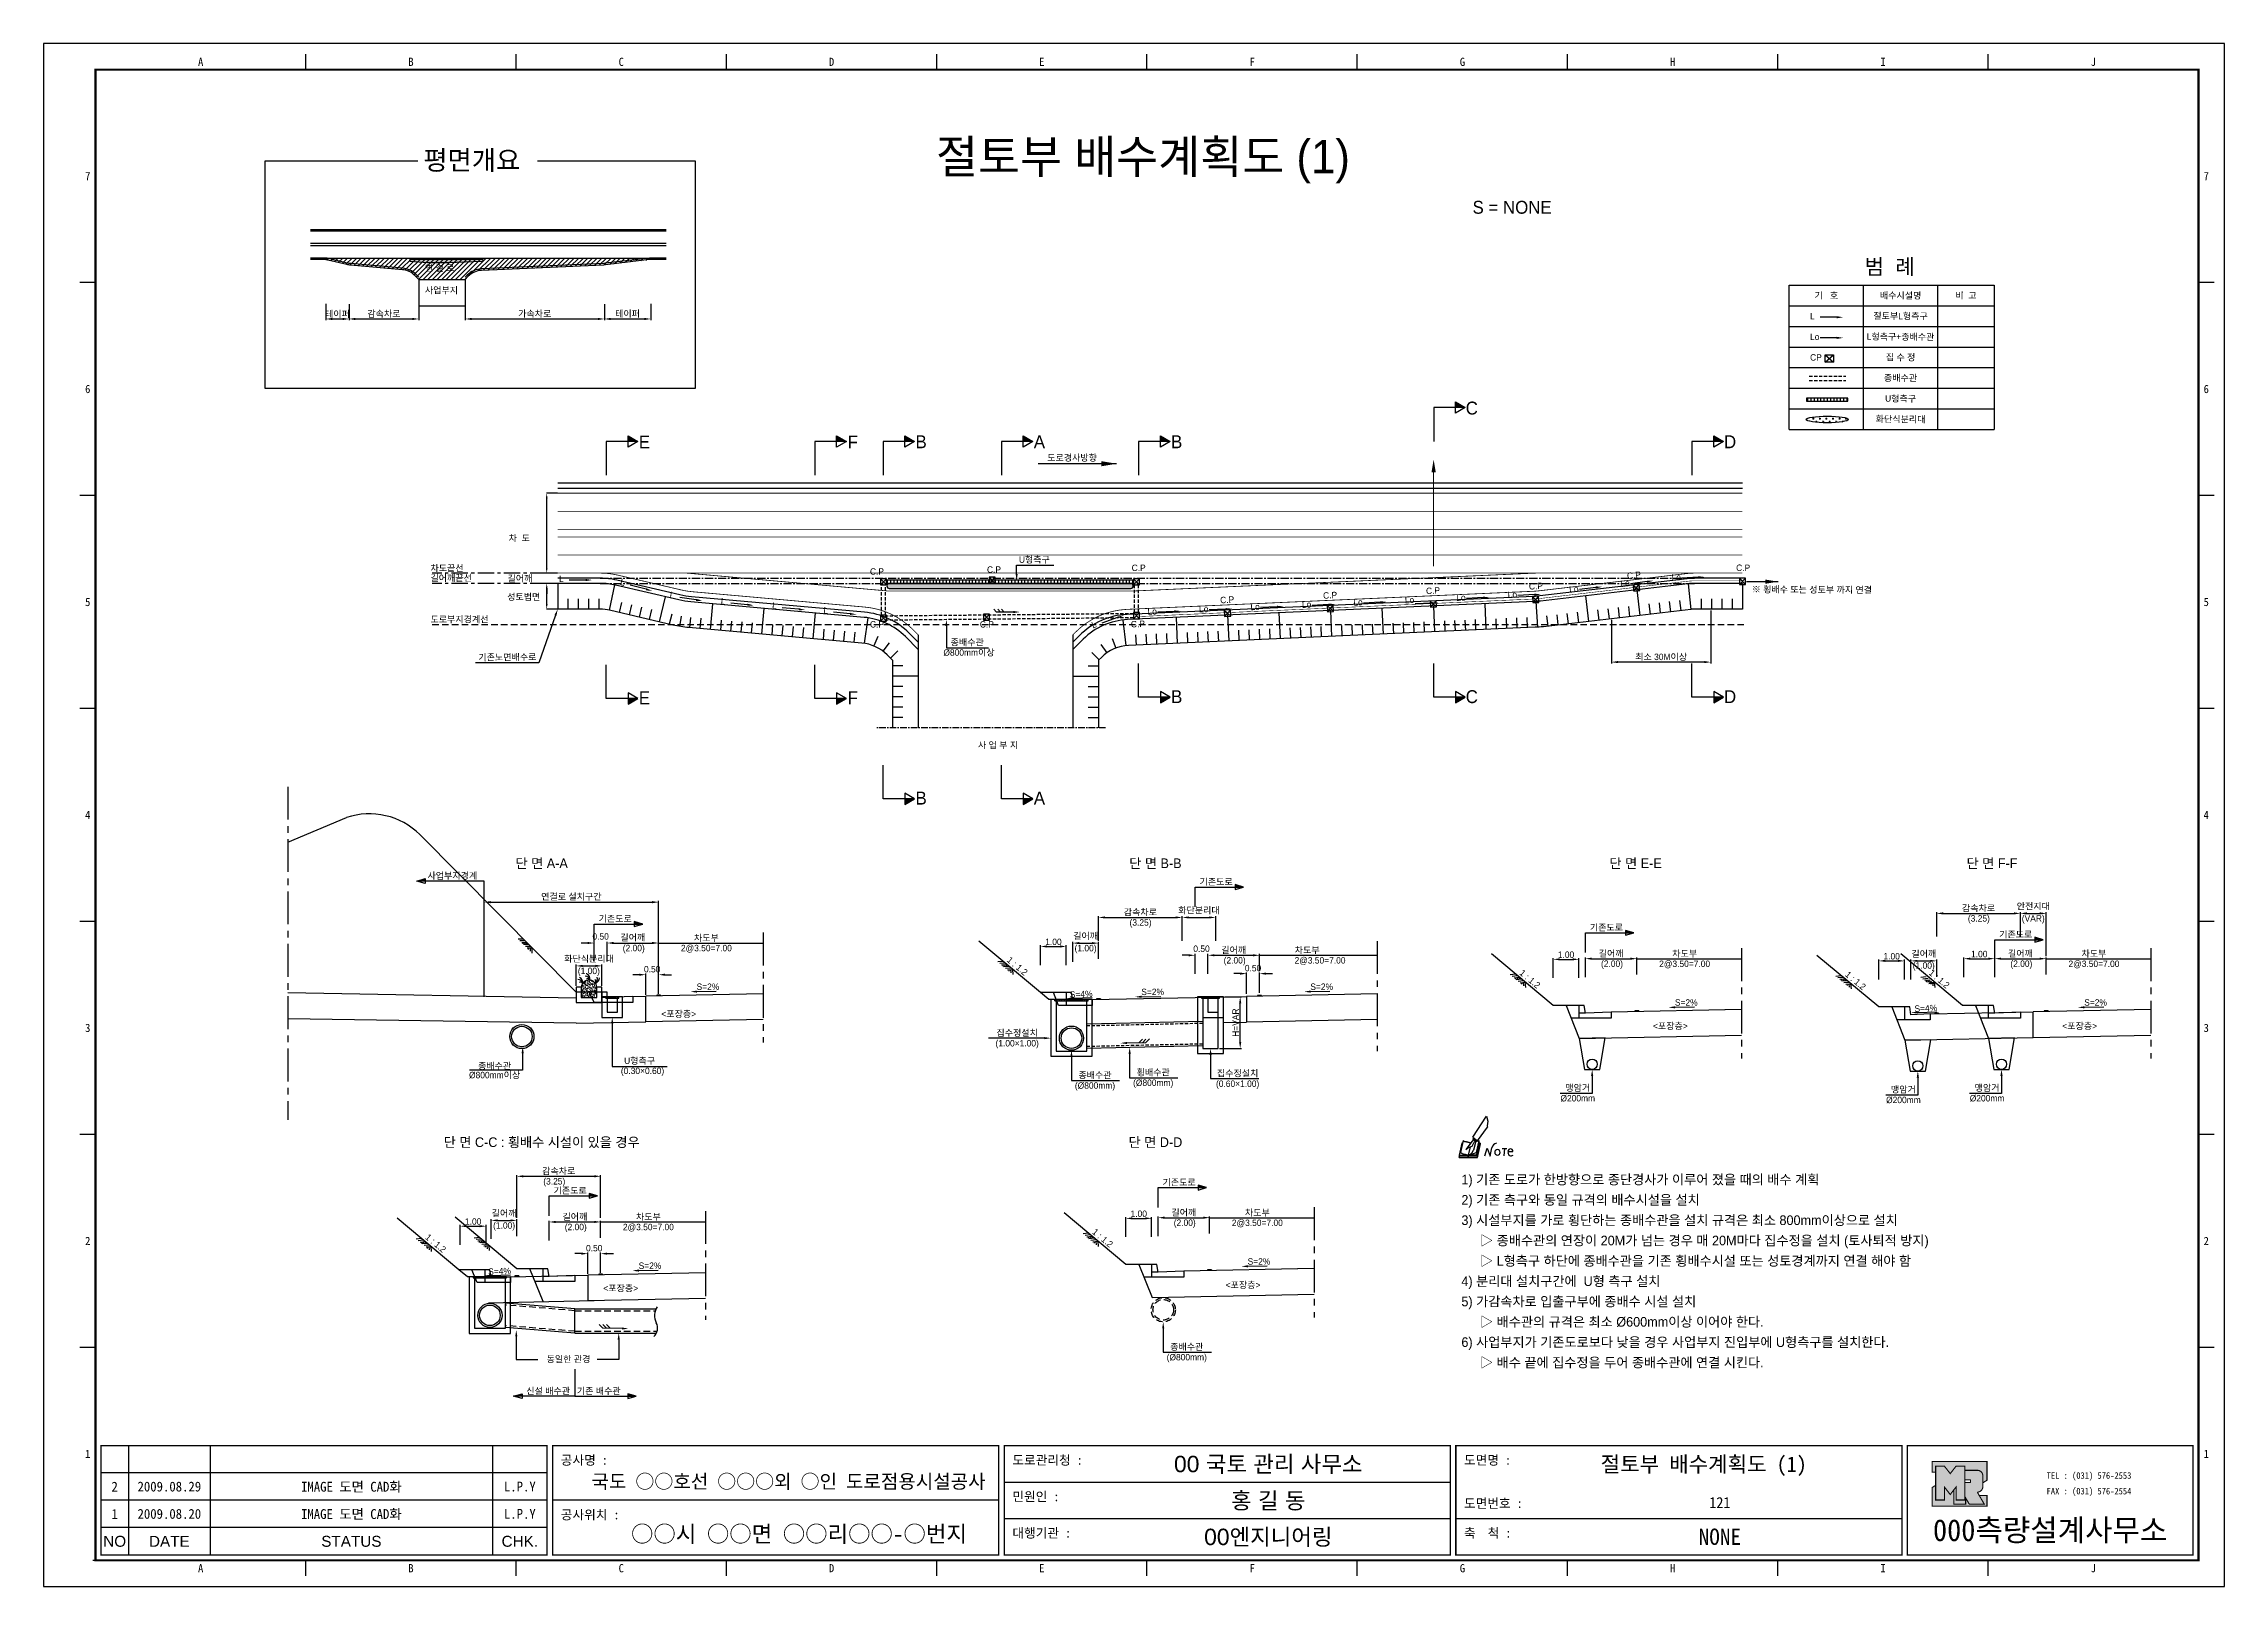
# Model space of a CAD drawing. Header units: millimetres. Extents: x 487 to 911, y -4 to 295.
import ezdxf
from ezdxf.enums import TextEntityAlignment as Align

# ---------------------------------------------------------------- set-up
doc = ezdxf.new("R2010")
doc.units = ezdxf.units.MM
doc.header["$LTSCALE"] = 0.2
doc.linetypes.add('CENTER', pattern=[50.8, 31.75, -6.35, 6.35, -6.35])
doc.linetypes.add('HIDDEN', pattern=[9.525, 6.35, -3.175])
for name, color, linetype in [('CC-GSTR-0004', 4, 'Continuous'), ('CM-LANE-0030', 30, 'Continuous'), ('CZ-DIMT-0002', 7, 'Continuous'), ('CZ-EXST-0002', 1, 'Continuous'), ('CZ-LIN1-0007', 7, 'Continuous'), ('CZ-LIN2-0003', 3, 'Continuous'), ('CZ-LIN3-0005', 5, 'Continuous'), ('CZ-LINE-0001', 7, 'Continuous'), ('CZ-MACL-0006', 6, 'Continuous'), ('CZ-TEXT-BOX0', 7, 'Continuous'), ('TITLE', 7, 'Continuous')]:
    doc.layers.add(name, color=color, linetype=linetype)
doc.styles.add('견고딕', font='arial.ttf')
doc.styles.add('돋움', font='')
doc.styles.add('돋음체', font='')
doc.styles.get('돋움').set_extended_font_data('Dotum')
doc.styles.get('돋음체').set_extended_font_data('DotumChe')

msp = doc.modelspace()

# ---------------------------------------------------------------- texts
at = {"layer": 'CZ-DIMT-0002', "style": '돋움'}
for s, p in [('연 결 로', (561.39, 251.08)), ('사업부지', (561.39, 246.78)), ('L', (830.3, 241.75)), ('Lo', (830.3, 237.75)), ('CP', (830.3, 233.75)), ('차  도', (577.65, 198.66)), ('차도끝선', (562.47, 192.84)), ('길어깨끝선', (562.47, 190.93)), ('길어깨', (577.43, 190.86)), ('L', (587.43, 190.76)), ('C.P', (647.79, 192.2)), ('C.P', (670.51, 192.57)), ('성토법면', (577.35, 187.28)), ('도로부지경계선', (562.47, 182.93)), ('C.P', (647.79, 181.95)), ('C.P', (669.12, 181.95)), ('Ø800mm이상', (662.05, 176.48)), ('종배수관', (663.46, 178.47))]:
    msp.add_text(s, height=1.25, dxfattribs=at).set_placement(p)
for s, rotation, p in [('기   호', 359.6615, (833.45, 246.39)), ('배수시설명', 359.6615, (847.87, 246.39)), ('비  고', 359.6615, (860.57, 246.39)), ('절토부L형측구', 359.6615, (847.87, 242.39)), ('L형측구+종배수관', 359.6615, (847.87, 238.39)), ('집 수 정', 359.6615, (847.87, 234.39)), ('종배수관', 359.6615, (847.87, 230.39)), ('U형측구', 359.6615, (847.87, 226.39)), ('화단식분리대', 359.6615, (847.87, 222.39)), ('1 : 1.2', 320.1944, (676.4, 116.25)), ('1 : 1.2', 320.1944, (775.91, 113.75)), ('1 : 1.2', 320.1944, (839.13, 113.45)), ('1 : 1.2', 320.1944, (855.38, 113.75)), ('S=4%', 2.2906, (688.79, 110.81)), ('S=4%', 2.2906, (852.76, 108.07)), ('1 : 1.2', 320.1944, (563.49, 62.47)), ('1 : 1.2', 320.1944, (692.96, 63.49)), ('S=4%', 2.2906, (575.88, 57.03))]:
    msp.add_text(s, height=1.25, rotation=rotation, dxfattribs=at).set_placement(p, align=Align.MIDDLE_CENTER)
for s, height, p in [('C', 2.5, (764.63, 224.54)), ('E', 2.5, (604.01, 217.95)), ('F', 2.5, (644.46, 217.95)), ('B', 2.5, (657.73, 218)), ('A', 2.5, (680.69, 218)), ('B', 2.5, (707.34, 218)), ('D', 2.5, (814.77, 218)), ('도로경사방향', 1.25, (687.03, 214.91)), ('U형측구', 1.25, (679.71, 195.14)), ('C.P', 1.25, (699.96, 193.54)), ('E', 2.5, (604.01, 168.31)), ('F', 2.5, (644.46, 168.31)), ('B', 2.5, (707.34, 168.54)), ('C', 2.5, (764.63, 168.54)), ('D', 2.5, (814.77, 168.54)), ('사 업 부 지', 1.25, (672.66, 159.13)), ('B', 2.5, (657.73, 148.85)), ('A', 2.5, (680.69, 148.85)), ('(3.25)', 1.25, (700.32, 124.72)), ('(3.25)', 1.25, (863.07, 125.51)), ('(VAR)', 1.25, (873.63, 125.51)), ('(2.00)', 1.25, (601.94, 119.76)), ('2@3.50=7.00', 1.25, (616.04, 119.75)), ('차도부', 1.25, (616.04, 121.72)), ('(1.00)', 1.25, (689.65, 119.74)), ('차도부', 1.25, (732.68, 119.34)), ('차도부', 1.25, (805.95, 118.68)), ('차도부', 1.25, (885.41, 118.68)), ('(1.00)', 1.25, (593.22, 115.32)), ('(2.00)', 1.25, (718.59, 117.38)), ('2@3.50=7.00', 1.25, (735.17, 117.37)), ('(2.00)', 1.25, (791.85, 116.72)), ('2@3.50=7.00', 1.25, (805.95, 116.7)), ('(1.00)', 1.25, (852.37, 116.37)), ('(2.00)', 1.25, (871.32, 116.72)), ('2@3.50=7.00', 1.25, (885.41, 116.7)), ('S=2%', 1.25, (616.34, 112.25)), ('S=2%', 1.25, (702.67, 111.25)), ('S=2%', 1.25, (735.49, 112.25)), ('<포장층>', 1.25, (610.67, 106.97)), ('S=2%', 1.25, (806.26, 109.2)), ('S=2%', 1.25, (885.72, 109.2)), ('(1.00×1.00)', 1.25, (676.37, 101.28)), ('집수정설치', 1.25, (676.37, 103.29)), ('<포장층>', 1.25, (803.18, 104.63)), ('<포장층>', 1.25, (882.64, 104.63)), ('종배수관', 1.25, (574.93, 96.88)), ('U형측구', 1.25, (603.08, 97.88)), ('Ø800mm이상', 1.25, (574.93, 95.11)), ('(0.30×0.60)', 1.25, (603.64, 95.93)), ('(Ø800mm)', 1.25, (691.48, 93.07)), ('종배수관', 1.25, (691.48, 95.09)), ('(Ø800mm)', 1.25, (702.78, 93.62)), ('횡배수관', 1.25, (702.78, 95.63)), ('(0.60×1.00)', 1.25, (719.17, 93.43)), ('집수정설치', 1.25, (719.17, 95.45)), ('맹암거', 1.25, (785.2, 92.64)), ('맹암거', 1.25, (864.66, 92.64)), ('Ø200mm', 1.25, (785.2, 90.61)), ('Ø200mm', 1.25, (848.42, 90.28)), ('맹암거', 1.25, (848.42, 92.32)), ('Ø200mm', 1.25, (864.66, 90.61)), ('(3.25)', 1.25, (586.51, 74.49)), ('차도부', 1.25, (604.78, 67.59)), ('차도부', 1.25, (723, 68.41)), ('(1.00)', 1.25, (576.77, 65.93)), ('(2.00)', 1.25, (590.68, 65.63)), ('2@3.50=7.00', 1.25, (604.78, 65.62)), ('(2.00)', 1.25, (708.9, 66.46)), ('2@3.50=7.00', 1.25, (723, 66.44)), ('S=2%', 1.25, (723.31, 58.94)), ('S=2%', 1.25, (605.09, 58.11)), ('<포장층>', 1.25, (720.23, 54.37)), ('<포장층>', 1.25, (599.41, 53.74)), ('종배수관', 1.25, (709.3, 42.38)), ('동일한 관경', 1.25, (589.27, 39.99)), ('(Ø800mm)', 1.25, (709.3, 40.36))]:
    msp.add_text(s, height=height, dxfattribs=at).set_placement(p, align=Align.MIDDLE_CENTER)
for s, rotation, p in [('L', 345.7313, (599.19, 190.25)), ('C.P', 2.877, (775.75, 189.31)), ('Lo', 7.543, (793.56, 189.79)), ('C.P', 6.9758, (794.84, 191.31)), ('Lo', 2.877, (803.44, 191.03)), ('C.P', 359.6615, (815.94, 192.93)), ('L', 351.5466, (608.85, 187.68)), ('L', 354.4468, (618.79, 186.47)), ('L', 354.4468, (628.75, 185.59)), ('C.P', 2.877, (715.81, 186.64)), ('Lo', 2.877, (721.69, 185.3)), ('Lo', 2.877, (731.68, 185.75)), ('C.P', 2.877, (735.79, 187.53)), ('Lo', 2.877, (741.67, 186.19)), ('Lo', 2.877, (751.66, 186.63)), ('C.P', 2.877, (755.77, 188.42)), ('Lo', 2.877, (761.65, 187.08)), ('Lo', 2.877, (771.63, 187.66)), ('Lo', 6.9758, (783.61, 188.69)), ('※ 횡배수 또는 성토부 까지 연결', 359.6615, (818.98, 188.75)), ('L', 354.4468, (638.71, 184.7)), ('L', 19.1351, (691.06, 181.78)), ('C.P', 2.877, (698.48, 181.95)), ('Lo', 2.877, (701.71, 184.41)), ('Lo', 2.877, (711.7, 184.86)), ('기존노면배수로', 0.3385, (571.77, 175.53))]:
    msp.add_text(s, height=1.25, rotation=rotation, dxfattribs=at).set_placement(p)
for s, height, p in [('사업부지경계', 1.25, (561.89, 133.79)), ('기존도로', 1.25, (711.77, 132.62)), ('기존도로', 1.25, (595.12, 125.45)), ('기존도로', 1.25, (787.54, 123.75)), ('기존도로', 1.25, (867, 122.4)), ('기존도로', 1.25, (586.37, 72.7)), ('기존도로', 1.25, (704.59, 74.28)), ('2) 기존 측구와 동일 규격의 배수시설을 설치', 1.875, (762.61, 70.89)), ('1) 기존 도로가 한방향으로 종단경사가 이루어 졌을 때의 배수 계획', 1.875, (762.61, 74.83)), ('3) 시설부지를 가로 횡단하는 종배수관을 설치 규격은 최소 800mm이상으로 설치', 1.875, (762.61, 66.94)), ('▷ 종배수관의 연장이 20M가 넘는 경우 매 20M마다 집수정을 설치 (토사퇴적 방지)', 1.875, (766.22, 63)), ('▷ L형측구 하단에 종배수관을 기존 횡배수시설 또는 성토경계까지 연결 해야 함', 1.875, (766.22, 59.05)), ('4) 분리대 설치구간에  U형 측구 설치', 1.875, (762.61, 55.11)), ('5) 가감속차로 입출구부에 종배수 시설 설치', 1.875, (762.61, 51.17)), ('▷ 배수관의 규격은 최소 Ø600mm이상 이어야 한다.', 1.875, (766.22, 47.22)), ('6) 사업부지가 기존도로보다 낮을 경우 사업부지 진입부에 U형측구를 설치한다.', 1.875, (762.61, 43.28)), ('▷ 배수 끝에 집수정을 두어 종배수관에 연결 시킨다.', 1.875, (766.22, 39.33)), ('신설 배수관', 1.25, (581.07, 33.8)), ('기존 배수관', 1.25, (590.89, 33.8))]:
    msp.add_text(s, height=height, dxfattribs=at).set_placement(p, align=Align.MIDDLE_LEFT)
at = {"layer": 'CZ-LINE-0001', "char_height": 1.25, "attachment_point": 5, "style": '돋움'}
for s, insert in [('\\A1;테이퍼', (544.42, 242.73)), ('\\A1;감속차로', (553.44, 242.78)), ('\\A1;가속차로', (582.72, 242.78)), ('\\A1;테이퍼', (600.73, 242.78)), ('\\A1;최소 30M이상', (801.39, 176.19)), ('\\A1;연결로 설치구간', (589.82, 129.67)), ('\\A1;감속차로', (700.29, 126.64)), ('\\A1;화단분리대', (711.66, 127.01)), ('\\A1;감속차로', (863.01, 127.43)), ('\\A1;안전지대', (873.64, 127.8)), ('\\A1;길어깨', (689.66, 122.03)), ('\\A1;0.50', (595.51, 121.99)), ('\\A1;길어깨', (601.76, 121.75)), ('\\A1;1.00', (683.41, 120.95)), ('\\A1;0.50', (712.16, 119.62)), ('\\A1;길어깨', (718.41, 119.3)), ('\\A1;1.00', (782.93, 118.46)), ('\\A1;길어깨', (791.68, 118.63)), ('\\A1;1.00', (846.14, 118.16)), ('\\A1;길어깨', (852.39, 118.58)), ('\\A1;1.00', (863.14, 118.58)), ('\\A1;길어깨', (871.14, 118.63)), ('\\A1;화단식분리대', (593.26, 117.61)), ('\\A1;0.50', (605.51, 115.64)), ('\\A1;0.50', (722.16, 115.85)), ('\\A1;감속차로', (587.38, 76.41)), ('\\A1;길어깨', (576.76, 68.22)), ('\\A1;길어깨', (590.51, 67.55)), ('\\A1;1.00', (699.98, 68.19)), ('\\A1;길어깨', (708.73, 68.37)), ('\\A1;1.00', (570.76, 66.67)), ('\\A1;0.50', (594.26, 61.51))]:
    msp.add_mtext(s, dxfattribs=dict(at, insert=insert))
at = {"layer": 'CZ-LINE-0001', "insert": (718.78, 105.28), "char_height": 1.25, "attachment_point": 5, "rotation": 90, "style": '돋움'}
msp.add_mtext('\\A1;H=VAR', dxfattribs=at)
at = {"layer": 'CZ-TEXT-BOX0', "style": '돋움'}
for s, height, p in [('평면개요', 3.75, (561.08, 272.64)), ('범  례', 3, (840.9, 251.99))]:
    msp.add_text(s, height=height, dxfattribs=at).set_placement(p, align=Align.MIDDLE_LEFT)
for s, p in [('단 면 A-A', (584.06, 136.21)), ('단 면 B-B', (703.21, 136.21)), ('단 면 E-E', (796.43, 136.21)), ('단 면 F-F', (865.62, 136.21)), ('단 면 C-C : 횡배수 시설이 있을 경우', (584.06, 82.08)), ('단 면 D-D', (703.21, 82.08))]:
    msp.add_text(s, height=1.875, dxfattribs=at).set_placement(p, align=Align.MIDDLE_CENTER)
at = {"layer": 'TITLE', "color": 3, "linetype": 'Continuous', "style": '돋음체'}
for s, p in [('A', (517.86, 291.73)), ('B', (558.69, 291.73)), ('C', (599.51, 291.73)), ('D', (640.34, 291.73)), ('E', (681.16, 291.73)), ('F', (721.99, 291.73)), ('G', (762.81, 291.73)), ('H', (803.64, 291.73)), ('I', (844.46, 291.73)), ('J', (885.29, 291.73)), ('7', (495.94, 269.56)), ('7', (907.21, 269.56)), ('6', (495.94, 228.23)), ('6', (907.21, 228.23)), ('5', (495.94, 186.9)), ('5', (907.21, 186.9)), ('4', (495.94, 145.58)), ('4', (907.21, 145.58)), ('3', (495.94, 104.25)), ('3', (907.21, 104.25)), ('2', (495.94, 62.92)), ('2', (907.21, 62.92)), ('1', (495.94, 21.59)), ('1', (907.21, 21.59)), ('A', (517.86, -0.59)), ('B', (558.69, -0.59)), ('C', (599.51, -0.59)), ('D', (640.34, -0.59)), ('E', (681.16, -0.59)), ('F', (721.99, -0.59)), ('G', (762.81, -0.59)), ('H', (803.64, -0.59)), ('I', (844.46, -0.59)), ('J', (885.29, -0.59))]:
    msp.add_text(s, height=1.59, dxfattribs=at).set_placement(p, align=Align.MIDDLE)
at = {"layer": 'TITLE', "style": '돋움'}
msp.add_text('절토부 배수계획도 (1)', height=6.5, dxfattribs=at).set_placement((700.79, 273.34), align=Align.MIDDLE_CENTER)
msp.add_text('S = NONE', height=2.5, dxfattribs=at).set_placement((764.78, 263.5), align=Align.MIDDLE_LEFT)
at = {"layer": 'TITLE', "style": '돋음체'}
for s, p in [('공사명 : ', (587.78, 19.49)), ('도로관리청 :', (675.45, 19.49)), ('도면명 :', (763.12, 19.49)), ('민원인 :', (675.45, 12.41)), ('도면번호 :', (763.12, 11.1)), ('공사위치 :', (587.78, 8.88)), ('대행기관 :', (675.45, 5.34)), ('축  척 :', (763.12, 5.34))]:
    msp.add_text(s, height=1.804, dxfattribs=at).set_placement(p)
at = {"layer": 'TITLE', "color": 7, "linetype": 'Continuous'}
for s, height, style, p in [('00 국토 관리 사무소', 3.1832, '견고딕', (725.12, 19.66)), ('국도 ○○호선 ○○○외 ○인 도로점용시설공사', 2.7, '돋음체', (631.99, 16.28)), ('홍 길 동', 3.183, '견고딕', (725.12, 12.59)), ('○○시 ○○면 ○○리○○-○번지', 3.1832, '돋음체', (634.02, 6.11)), ('00엔지니어링', 3.183, '견고딕', (725.12, 5.52))]:
    msp.add_text(s, height=height, dxfattribs=dict(at, style=style)).set_placement(p, align=Align.MIDDLE)
at = {"layer": 'TITLE', "color": 7, "linetype": 'Continuous', "style": '돋음체', "width": 0.9313}
msp.add_text('절토부 배수계획도 (1)', height=3, dxfattribs=at).set_placement((789.65, 18.1), (829.65, 18.1), align=Align.FIT)
at = {"layer": 'TITLE', "color": 180, "style": '돋음체'}
for s, p in [('TEL : (031) 576-2553', (876.22, 16.76)), ('FAX : (031) 576-2554', (876.22, 13.73))]:
    msp.add_text(s, height=1.2733, dxfattribs=at).set_placement(p)
at = {"layer": 'TITLE', "color": 1, "linetype": 'Continuous', "style": '돋음체'}
msp.add_text('2', height=1.91, dxfattribs=at).set_placement((501.17, 15.24), align=Align.MIDDLE)
at = {"layer": 'TITLE', "linetype": 'Continuous'}
for s, height, style, p in [('2009.08.29', 1.91, '돋음체', (511.78, 15.24)), ('L.P.Y', 1.91, '돋음체', (579.82, 15.24)), ('121', 2.122, '돋음체', (812.79, 12.15)), ('1', 1.91, '돋음체', (501.17, 9.94)), ('2009.08.20', 1.91, '돋음체', (511.78, 9.94)), ('L.P.Y', 1.91, '돋음체', (579.82, 9.94)), ('NO', 2.122, '견고딕', (501.17, 4.63)), ('DATE', 2.122, '견고딕', (511.78, 4.63)), ('STATUS', 2.122, '견고딕', (547.12, 4.63)), ('CHK.', 2.122, '견고딕', (579.82, 4.63)), ('NONE', 3.183, '돋음체', (812.79, 5.52))]:
    msp.add_text(s, height=height, dxfattribs=dict(at, style=style)).set_placement(p, align=Align.MIDDLE)
at = {"layer": 'TITLE', "style": '돋음체'}
for p in [(547.12, 15.24), (547.12, 9.94)]:
    msp.add_text('IMAGE 도면 CAD화', height=1.9099, dxfattribs=at).set_placement(p, align=Align.MIDDLE)
at = {"layer": 'TITLE', "color": 180, "style": '돋음체'}
msp.add_text('000측량설계사무소', height=4.244, dxfattribs=at).set_placement((876.92, 4.67), align=Align.CENTER)

# ---------------------------------------------------------------- blocks, each defined once
blk = doc.blocks.new('note')
for p, q in [((0.85, 3.5), (3.53, 7.57)), ((1.8, 2.79), (3.74, 5.46)), ((3.53, 7.57), (3.8, 6.64)), ((3.8, 6.64), (3.69, 5.72)), ((3.69, 5.72), (3.74, 5.46)), ((-1.24, 2.36), (-1.77, 0)), ((-1.77, 0), (1.77, 0)), ((-1.77, 0), (-1.77, -0.3)), ((-1.53, 0.52), (-1.55, 0.54)), ((-1.01, 2.9), (-1.53, 0.52)), ((-1.48, 0.48), (-1.53, 0.52)), ((-1.43, 0.44), (-1.48, 0.48)), ((-1.38, 0.41), (-1.43, 0.44)), ((-1.33, 0.4), (-1.38, 0.41)), ((-1.27, 0.37), (-1.33, 0.4)), ((-1.22, 0.35), (-1.27, 0.37)), ((-1.13, 2.36), (-1.24, 2.36)), ((-1.17, 0.33), (-1.22, 0.35)), ((-1.12, 0.32), (-1.17, 0.33)), ((-1.02, 0.25), (-1.12, 0.32)), ((-0.97, 0.22), (-1.02, 0.25)), ((-1, 2.9), (-1.01, 2.9)), ((-0.98, 2.85), (-1, 2.9)), ((-0.95, 2.8), (-0.98, 2.85)), ((-0.93, 0.21), (-0.97, 0.22)), ((-0.9, 2.75), (-0.95, 2.8)), ((-0.88, 0.19), (-0.93, 0.21)), ((-0.85, 2.72), (-0.9, 2.75)), ((-0.8, 0.18), (-0.88, 0.19)), ((-0.79, 2.69), (-0.85, 2.72)), ((-0.75, 0.17), (-0.8, 0.18)), ((-0.74, 2.68), (-0.79, 2.69)), ((-0.7, 0.16), (-0.75, 0.17)), ((-0.69, 2.65), (-0.74, 2.68)), ((-0.64, 0.15), (-0.7, 0.16)), ((-0.64, 2.65), (-0.69, 2.65)), ((-0.59, 2.63), (-0.64, 2.65)), ((-0.58, 0.14), (-0.64, 0.15)), ((-0.54, 2.62), (-0.59, 2.63)), ((-0.53, 0.13), (-0.58, 0.14)), ((-0.48, 2.61), (-0.54, 2.62)), ((-0.48, 0.12), (-0.53, 0.13)), ((-0.43, 2.61), (-0.48, 2.61)), ((-0.43, 0.11), (-0.48, 0.12)), ((0.75, 2.77), (-0.46, 1.16)), ((0.37, 2.24), (-0.46, 1.16)), ((-0.46, 1.16), (-0.08, 1.47)), ((-0.38, 2.59), (-0.43, 2.61)), ((-0.38, 0.08), (-0.43, 0.11)), ((-0.33, 2.59), (-0.38, 2.59)), ((-0.29, 0.06), (-0.38, 0.08)), ((-0.27, 2.58), (-0.33, 2.59)), ((-0.23, 0.05), (-0.29, 0.06)), ((-0.22, 2.57), (-0.27, 2.58)), ((-0.16, 0.04), (-0.23, 0.05)), ((-0.17, 2.56), (-0.22, 2.57)), ((-0.12, 2.55), (-0.17, 2.56)), ((-0.11, 0.03), (-0.16, 0.04)), ((-0.07, 2.53), (-0.12, 2.55)), ((-0.04, 0.02), (-0.11, 0.03)), ((-0.08, 1.47), (0.72, 1.75)), ((-0.01, 2.51), (-0.07, 2.53)), ((-0.05, -0.3), (-0.05, 0)), ((0, 0), (-0.04, 0.02)), ((0.04, 2.5), (-0.01, 2.51)), ((0.37, 1.63), (0, 0)), ((0, 0), (1.6, 0.53)), ((0, 0), (1.65, 0.18)), ((0, 0.01), (0.06, 0.04)), ((0, -0.3), (0, 0)), ((0.09, 2.48), (0.04, 2.5)), ((0.05, -0.3), (0.05, 0)), ((0.06, 0.04), (0.11, 0.07)), ((0.14, 2.48), (0.09, 2.48)), ((0.11, 0.07), (0.16, 0.09)), ((0.2, 2.47), (0.14, 2.48)), ((0.16, 0.09), (0.21, 0.12)), ((0.26, 2.43), (0.18, 2.46)), ((0.21, 0.12), (0.27, 0.14)), ((0.34, 2.4), (0.26, 2.43)), ((0.27, 0.14), (0.36, 0.19)), ((0.45, 2.37), (0.34, 2.4)), ((0.36, 0.19), (0.41, 0.22)), ((0.41, 0.22), (0.46, 0.27)), ((0.46, 0.27), (0.51, 0.3)), ((0.51, 0.3), (0.56, 0.34)), ((0.56, 0.34), (0.6, 0.4)), ((0.6, 0.4), (0.64, 0.45)), ((0.64, 0.45), (0.67, 0.51)), ((0.67, 0.51), (0.74, 0.58)), ((0.72, 1.75), (1.16, 2.53)), ((0.74, 0.58), (0.79, 0.63)), ((1, 3.1), (0.75, 2.77)), ((0.79, 0.63), (0.83, 0.68)), ((0.83, 0.68), (0.86, 0.73)), ((0.85, 3.5), (1.8, 2.79)), ((1, 3.4), (0.85, 3.21)), ((0.85, 3.21), (1.52, 2.71)), ((0.86, 0.73), (0.89, 0.79)), ((0.89, 0.84), (0.92, 0.89)), ((0.89, 0.79), (0.89, 0.84)), ((0.92, 0.89), (0.96, 0.95)), ((0.96, 0.95), (1.01, 0.97)), ((1.47, 2.74), (1.01, 0.97)), ((1.16, 2.53), (1.37, 2.82)), ((2.13, 2.84), (1.44, 2.63)), ((1.52, 2.71), (1.66, 2.9)), ((1.6, 0.53), (2.13, 2.84)), ((1.65, 0.18), (2.19, 2.48)), ((1.77, 0), (2.3, 2.36)), ((1.77, -0.3), (2.3, 2.07)), ((1.77, -0.38), (2.3, 1.99)), ((1.77, -0.44), (2.3, 1.93)), ((1.77, 0), (1.77, -0.3)), ((2.19, 2.48), (2.04, 2.47)), ((2.3, 2.36), (2.16, 2.36)), ((2.3, 2.36), (2.3, 2.07)), ((3.21, -0.08), (3.68, 1.4)), ((3.68, 1.4), (4.26, -0.14)), ((4.26, -0.14), (4.56, 1.44)), ((6.55, 1.34), (7.46, 1.34)), ((7.01, 1.34), (6.87, -0.11)), ((7.71, 0.77), (7.71, 0.55)), ((7.71, 0.77), (8.67, 0.77)), ((-1.77, -0.3), (1.77, -0.3)), ((-1.77, -0.43), (-1.77, -0.3)), ((-1.77, -0.37), (1.77, -0.37)), ((-1.77, -0.43), (1.77, -0.43))]:
    blk.add_line(p, q)
for centre, major_axis, start_param, end_param in [((0.4, 2.31), (0.0702, 0.0702), 3.283946, 6.425539), ((5.68, 1.23), (-0.806, 0.806), -0.591174, 0.597824), ((5.66, 0.58), (-0.378, 0.378), 3.926991, 10.210176), ((8.3, 0.49), (0.422, 0.422), 2.265602, 4.634911), ((8.19, 0.77), (-0.342, 0.342), 3.926991, 7.068583)]:
    blk.add_ellipse(centre, major_axis=major_axis, ratio=1, start_param=start_param, end_param=end_param)

# ---------------------------------------------------------------- hatches: boundary and pattern name
at = {"layer": 'CZ-EXST-0002'}
h = msp.add_hatch(dxfattribs=at)
h.set_pattern_fill('AR-SAND', color=256, scale=0.01, style=0)
h.set_pattern_definition([(37.5, (496.7746, 2.6117), (-0.0160003, 0.4894132), [0, -0.38608, 0, -0.4318, 0, -0.41275]), (7.5, (496.7746, 2.6117), (0.4495233, 0.716825), [0, -0.20828, 0, -0.34798, 0, -0.13335]), (327.5, (496.4622, 2.6117), (0.7909924, 0.0014372), [0, -0.127, 0, -0.4572, 0, -0.5969]), (317.5, (496.4622, 2.6117), (0.7635565, 0.2229293), [0, -0.0635, 0, -0.29972, 0, -0.3429])])
h.paths.add_polyline_path([(594.76, 111.17), (594.76, 112.17, 0.91737), (591.76, 112.17), (591.76, 111.17)])
h.paths.add_polyline_path([(593.26, 111.17), (593.76, 110.17), (594.76, 110.17), (594.76, 111.17)])
h.paths.add_polyline_path([(593.76, 110.17), (593.26, 111.17), (591.76, 111.17), (591.76, 110.17)])
h = msp.add_hatch(dxfattribs=at)
h.set_pattern_fill('ANSI31', color=256, scale=0.1, angle=45, style=0)
h.set_pattern_definition([(90, (691.28103, 44.80117), (-0.3175, 6e-17), [])])
h.paths.add_polyline_path([(713.16, 110.28), (713.16, 110.03), (715.66, 110.03), (715.66, 110.28)])
at = {"layer": 'CZ-LIN1-0007'}
for points in [[(606.39, 110.46), (606.39, 110.58), (607.14, 110.6), (607.14, 110.47)], [(623.89, 110.81), (623.89, 110.93), (624.64, 110.95), (624.64, 110.82)], [(723.04, 110.41), (723.04, 110.53), (723.79, 110.55), (723.79, 110.42)], [(691.79, 109.78), (691.79, 109.91), (692.54, 109.92), (692.54, 109.8)], [(796.3, 107.41), (796.3, 107.54), (797.05, 107.55), (797.05, 107.43)], [(813.8, 107.76), (813.8, 107.89), (814.55, 107.9), (814.55, 107.78)], [(854.51, 106.99), (854.51, 107.11), (855.26, 107.13), (855.26, 107)], [(875.76, 107.41), (875.76, 107.54), (876.51, 107.55), (876.51, 107.43)], [(893.26, 107.76), (893.26, 107.89), (894.01, 107.9), (894.01, 107.78)], [(578.88, 56), (578.88, 56.13), (579.63, 56.14), (579.63, 56.02)], [(595.13, 56.33), (595.13, 56.45), (595.88, 56.47), (595.88, 56.34)], [(713.35, 57.15), (713.35, 57.28), (714.1, 57.29), (714.1, 57.17)], [(730.85, 57.5), (730.85, 57.63), (731.6, 57.64), (731.6, 57.52)]]:
    msp.add_hatch(color=256, dxfattribs=at).paths.add_polyline_path(points)
at = {"layer": 'CZ-LIN2-0003'}
h = msp.add_hatch(dxfattribs=at)
h.set_pattern_fill('CROSS', color=256, scale=0.1, style=0)
h.set_pattern_definition([(0, (496.7746, 6.6117), (0.635, 0.635), [0.3175, -0.9525]), (90, (496.93335, 6.45297), (-0.635, 0.635), [0.3175, -0.9525])])
edge = h.paths.add_edge_path()
edge.add_ellipse((833.64, 222.33), major_axis=(-4.09, 0), ratio=0.159026, start_angle=0, end_angle=360)
h = msp.add_hatch(dxfattribs=at)
h.set_pattern_fill('CROSS', color=256, scale=0.05, style=0)
h.set_pattern_definition([(0, (496.7746, 2.6117), (0.3175, 0.3175), [0.15875, -0.47625]), (90, (496.85397, 2.53234), (-0.3175, 0.3175), [0.15875, -0.47625])])
h.paths.add_polyline_path([(651.59, 190.52, 0.956626), (651.55, 189.52), (662.82, 189.52), (675.91, 189.52), (698.42, 189.52, 0.978035), (698.4, 190.52)])
h = msp.add_hatch(dxfattribs=at)
h.set_pattern_fill('ANSI31', color=256, scale=0.1, angle=45, style=0)
h.set_pattern_definition([(90, (574.63344, 44.81117), (-0.3175, 6e-17), [])])
h.paths.add_polyline_path([(596.51, 110.29), (596.51, 110.04), (599.01, 110.04), (599.01, 110.29)])
h = msp.add_hatch(dxfattribs=at)
h.set_pattern_fill('ANSI31', color=256, scale=0.1, angle=45, style=0)
h.set_pattern_definition([(90, (690.28103, 44.80117), (-0.3175, 6e-17), [])])
h.paths.add_polyline_path([(712.16, 110.28), (712.16, 110.03), (715.66, 110.03), (715.66, 110.28)])
h = msp.add_hatch(dxfattribs=at)
h.set_pattern_fill('ANSI31', color=256, scale=0.1, angle=45, style=0)
h.set_pattern_definition([(90, (501.7746, 2.7117), (-0.3175, 6e-17), [])])
h.paths.add_polyline_path([(683.66, 109.77), (683.66, 109.52), (690.16, 109.52), (690.16, 109.77)])
h = msp.add_hatch(dxfattribs=at)
h.set_pattern_fill('ANSI31', color=256, scale=0.1, angle=45, style=0)
h.set_pattern_definition([(90, (388.8692, -51.0703), (-0.3175, 6e-17), [])])
h.paths.add_polyline_path([(570.76, 55.98), (570.76, 55.73), (577.26, 55.73), (577.26, 55.98)])
at = {"layer": 'CZ-LIN3-0005'}
h = msp.add_hatch(dxfattribs=at)
h.set_pattern_fill('ANSI31', color=256, scale=0.2, angle=45, style=0)
h.set_pattern_definition([(90, (491.19396, -18.20495), (-0.635, 1e-16), [])])
h.paths.add_polyline_path([(651.03, 190.52), (698.93, 190.52), (698.93, 191.12), (651.03, 191.12)])
at = {"layer": 'CZ-LINE-0001'}
h = msp.add_hatch(color=256, dxfattribs=at)
edge = h.paths.add_edge_path()
edge.add_line((572.58, 253.36), (558.54, 253.36))
edge.add_arc((558.54, 253.21), 0.15, 90, 264.9204)
edge.add_line((558.52, 253.06), (561.9, 252.76))
edge.add_line((561.9, 252.76), (565.83, 252.76))
edge.add_line((565.83, 252.76), (572.58, 253.06))
edge.add_arc((572.58, 253.21), 0.15, 272.5448, 450)
for points in [[(761.47, 225.72), (761.47, 224.62), (763.37, 224.62)], [(600.85, 219.13), (600.85, 218.03), (602.76, 218.03)], [(641.3, 219.13), (641.3, 218.03), (643.21, 218.03)], [(654.57, 219.18), (654.57, 218.08), (656.47, 218.08)], [(677.54, 219.18), (677.54, 218.08), (679.44, 218.08)], [(704.19, 219.18), (704.19, 218.08), (706.09, 218.08)], [(811.61, 219.18), (811.61, 218.08), (813.52, 218.08)], [(602.76, 168.18), (600.85, 168.18), (600.85, 167.08)], [(643.21, 168.18), (641.3, 168.18), (641.3, 167.08)], [(706.09, 168.41), (704.19, 168.41), (704.19, 167.31)], [(763.37, 168.41), (761.47, 168.41), (761.47, 167.31)], [(813.52, 168.41), (811.61, 168.41), (811.61, 167.31)], [(656.47, 148.72), (654.57, 148.72), (654.57, 147.62)], [(679.44, 148.72), (677.54, 148.72), (677.54, 147.62)], [(561.46, 132.76), (561.46, 133.22), (559.81, 132.76)], [(718.69, 131.6), (718.69, 132.06), (720.33, 131.6)], [(602.04, 124.42), (602.04, 124.88), (603.68, 124.42)], [(794.45, 122.73), (794.45, 123.19), (796.09, 122.73)], [(873.91, 121.38), (873.91, 121.84), (875.56, 121.38)], [(593.28, 71.67), (593.28, 72.13), (594.92, 71.67)], [(711.5, 73.26), (711.5, 73.72), (713.14, 73.26)], [(580.25, 32.77), (580.25, 33.23), (578.61, 32.77)], [(600.76, 32.77), (600.76, 33.23), (602.4, 32.77)]]:
    msp.add_hatch(color=256, dxfattribs=at).paths.add_polyline_path(points)
at = {"layer": 'TITLE', "ltscale": 150}
h = msp.add_hatch(color=8, dxfattribs=at)
edge = h.paths.add_edge_path()
edge.add_line((864.65, 20.12), (853.98, 20.12))
edge.add_line((853.98, 20.12), (853.98, 18.04))
edge.add_line((853.98, 18.04), (854.69, 18.04))
edge.add_line((854.69, 18.04), (854.69, 19.21))
edge.add_line((854.69, 19.21), (856.38, 19.21))
edge.add_line((856.38, 19.21), (857.51, 17.76))
edge.add_line((857.51, 17.76), (858.64, 19.21))
edge.add_line((858.64, 19.21), (860.33, 19.21))
edge.add_line((860.33, 19.21), (860.33, 18.41))
edge.add_line((860.33, 18.41), (862.77, 18.41))
edge.add_arc((862.77, 17.34), 1.07, 0, 90, ccw=False)
edge.add_line((863.84, 17.34), (863.84, 15.98))
edge.add_line((863.84, 15.98), (864.65, 16.48))
edge.add_line((864.65, 16.48), (864.65, 20.12))
h.paths.add_polyline_path([(858.19, 14.59), (857.51, 13.71), (856.38, 15.16), (856.38, 12.65), (854.69, 12.65), (854.69, 15.5), (853.98, 15.06), (853.98, 11.43), (864.65, 11.43), (864.65, 13.51), (863.15, 13.51), (864.11, 11.85), (861.2, 11.85), (860.5, 13.06), (860.5, 11.85), (858.19, 11.85)])
msp.add_hatch(color=5, dxfattribs=at).paths.add_polyline_path([(860.33, 19.21), (858.64, 19.21), (857.51, 17.76), (856.38, 19.21), (854.69, 19.21), (854.69, 12.65), (856.38, 12.65), (856.38, 15.16), (857.51, 13.71), (858.64, 15.16), (858.64, 12.65), (860.33, 12.65)])
h = msp.add_hatch(color=161, dxfattribs=at)
edge = h.paths.add_edge_path()
edge.add_arc((862.77, 17.34), 1.07, 360, 450)
edge.add_line((862.77, 18.41), (860.33, 18.41))
edge.add_line((860.33, 18.41), (860.33, 16.56))
edge.add_line((860.33, 16.56), (861.33, 16.56))
edge.add_arc((861.33, 16.45), 0.113, 0, 90, ccw=False)
edge.add_line((861.44, 16.45), (861.44, 16.14))
edge.add_arc((861.33, 16.14), 0.113, 270, 360, ccw=False)
edge.add_line((861.33, 16.02), (860.33, 16.02))
edge.add_line((860.33, 16.02), (860.33, 12.65))
edge.add_line((860.33, 12.65), (858.64, 12.65))
edge.add_line((858.64, 12.65), (858.64, 15.16))
edge.add_line((858.64, 15.16), (858.19, 14.59))
edge.add_line((858.19, 14.59), (858.19, 11.85))
edge.add_line((858.19, 11.85), (860.5, 11.85))
edge.add_line((860.5, 11.85), (860.5, 13.06))
edge.add_line((860.5, 13.06), (861.2, 11.85))
edge.add_line((861.2, 11.85), (864.11, 11.85))
edge.add_line((864.11, 11.85), (862.77, 14.17))
edge.add_arc((862.77, 15.24), 1.07, 270, 360)
edge.add_line((863.84, 15.24), (863.84, 17.34))

# ---------------------------------------------------------------- linework, layer by layer
at = {"layer": 'CC-GSTR-0004'}
for p, q in [((539.21, 259.21), (608.21, 259.21)), ((539.21, 258.91), (608.21, 258.91)), ((587.17, 210.02), (817.17, 210.02)), ((587.17, 209.02), (817.17, 209.02)), ((849.64, 108.32), (848.64, 108.32)), ((848.64, 108.32), (848.64, 105.82)), ((849.89, 106.82), (849.64, 108.32)), ((853.64, 106.97), (849.89, 106.82)), ((853.64, 106.97), (853.64, 105.82)), ((853.64, 105.82), (848.64, 105.82))]:
    msp.add_line(p, q, dxfattribs=at)
for points in [[(560.21, 249.94), (559.68, 250.47, 0.175969), (557.08, 251.69), (547, 252.58, -0.035377), (546.33, 252.69), (542.65, 253.55, 0.05759), (541.69, 253.66), (539.21, 253.66)], [(560.21, 249.51), (559.46, 250.26, 0.175969), (557.05, 251.39), (546.97, 252.28, -0.035377), (546.26, 252.4), (542.58, 253.26, 0.05759), (541.69, 253.36), (539.21, 253.36)], [(608.21, 253.66), (605.47, 253.66, 0.029072), (604.98, 253.63), (596.4, 252.63, -0.017962), (596.06, 252.6), (572.38, 251.55, 0.187394), (569.6, 250.33), (569.21, 249.94)], [(608.21, 253.36), (605.47, 253.36, 0.029072), (605.02, 253.34), (596.44, 252.33, -0.017962), (596.07, 252.3), (572.39, 251.25, 0.187394), (569.81, 250.11), (569.21, 249.51)], [(657.17, 179.1), (655.39, 180.88, 0.175969), (646.73, 184.93), (613.14, 187.91, -0.035377), (610.91, 188.27), (598.63, 191.15, 0.05759), (595.44, 191.52), (587.17, 191.52)], [(657.17, 177.69), (654.68, 180.18, 0.175969), (646.64, 183.93), (613.05, 186.92, -0.035377), (610.68, 187.3), (598.4, 190.18, 0.05759), (595.44, 190.52), (587.17, 190.52)], [(817.17, 191.52), (808.04, 191.52, 0.029072), (806.42, 191.42), (777.82, 188.08, -0.017962), (776.68, 187.99), (697.74, 184.48, 0.187394), (688.46, 180.4), (687.17, 179.1)], [(817.17, 190.52), (808.04, 190.52, 0.029072), (806.54, 190.43), (777.94, 187.09, -0.017962), (776.72, 186.99), (697.79, 183.48, 0.187394), (689.17, 179.69), (687.17, 177.69)]]:
    msp.add_lwpolyline(points, format="xyb", dxfattribs=at)
at = {"layer": 'CM-LANE-0030'}
for p, q in [((539.21, 256.51), (608.21, 256.51)), ((539.21, 256.06), (608.21, 256.06))]:
    msp.add_line(p, q, dxfattribs=at)
at = {"layer": 'CM-LANE-0030', "const_width": 0.15}
for points in [[(587.17, 201.02), (817.17, 201.02)], [(587.17, 199.52), (817.17, 199.52)], [(698.42, 189.02), (777.17, 192.52), (612.17, 192.52), (651.55, 189.02), (698.42, 189.02)]]:
    msp.add_lwpolyline(points, dxfattribs=at)
at = {"layer": 'CZ-EXST-0002'}
for p, q in [((587.17, 190.52), (587.17, 185.52)), ((817.17, 190.52), (817.17, 185.52)), ((589.17, 187.52), (589.17, 185.52)), ((591.17, 187.52), (591.17, 185.52)), ((593.17, 187.52), (593.17, 185.52)), ((595.17, 187.52), (595.17, 185.52)), ((598.23, 190.21), (597.16, 185.33)), ((599.56, 186.82), (599.1, 184.88)), ((601.51, 186.37), (601.05, 184.42)), ((608.03, 187.92), (606.89, 183.05)), ((617.21, 186.55), (616.76, 181.57)), ((767.16, 186.57), (767.38, 181.57)), ((777.05, 187.01), (777.37, 182.02)), ((786.73, 188.12), (787.31, 183.15)), ((796.66, 189.28), (797.24, 184.31)), ((798.99, 186.53), (799.23, 184.54)), ((800.98, 186.76), (801.21, 184.77)), ((802.97, 186.99), (803.2, 185.01)), ((804.95, 187.22), (805.19, 185.24)), ((806.63, 190.44), (807.17, 185.47)), ((809.17, 187.52), (809.17, 185.52)), ((811.17, 187.52), (811.17, 185.52)), ((813.17, 187.52), (813.17, 185.52)), ((815.17, 187.52), (815.17, 185.52)), ((603.46, 185.91), (603, 183.96)), ((605.4, 185.45), (604.95, 183.51)), ((609.3, 184.54), (608.84, 182.59)), ((611.14, 184.15), (610.8, 182.17)), ((612.96, 183.91), (612.78, 181.92)), ((614.95, 183.74), (614.77, 181.75)), ((618.93, 183.38), (618.76, 181.39)), ((620.93, 183.21), (620.75, 181.21)), ((622.92, 183.03), (622.74, 181.04)), ((624.91, 182.85), (624.73, 180.86)), ((627.17, 185.66), (626.72, 180.68)), ((628.89, 182.5), (628.72, 180.51)), ((630.89, 182.32), (630.71, 180.33)), ((632.88, 182.14), (632.7, 180.15)), ((637.13, 184.78), (636.69, 179.8)), ((647.36, 183.85), (646.64, 178.9)), ((696.88, 183.41), (697.45, 178.44)), ((707.22, 183.9), (707.44, 178.91)), ((717.21, 184.35), (717.43, 179.35)), ((727.2, 184.79), (727.42, 179.8)), ((733.33, 182.06), (733.42, 180.06)), ((735.32, 182.15), (735.41, 180.15)), ((737.19, 185.24), (737.41, 180.24)), ((739.32, 182.33), (739.41, 180.33)), ((741.32, 182.42), (741.41, 180.42)), ((743.32, 182.5), (743.41, 180.51)), ((745.31, 182.59), (745.4, 180.6)), ((747.18, 185.68), (747.4, 180.68)), ((749.31, 182.77), (749.4, 180.77)), ((751.31, 182.86), (751.4, 180.86)), ((753.31, 182.95), (753.4, 180.95)), ((755.3, 183.04), (755.39, 181.04)), ((757.17, 186.12), (757.39, 181.13)), ((759.3, 183.22), (759.39, 181.22)), ((761.3, 183.3), (761.39, 181.31)), ((763.3, 183.39), (763.39, 181.39)), ((765.3, 183.48), (765.38, 181.48)), ((769.29, 183.66), (769.38, 181.66)), ((771.29, 183.75), (771.38, 181.75)), ((773.29, 183.84), (773.38, 181.84)), ((775.29, 183.93), (775.37, 181.93)), ((779.13, 184.21), (779.36, 182.22)), ((781.12, 184.44), (781.35, 182.45)), ((783.1, 184.67), (783.33, 182.69)), ((785.09, 184.91), (785.32, 182.92)), ((789.06, 185.37), (789.29, 183.38)), ((791.05, 185.6), (791.28, 183.61)), ((793.03, 185.83), (793.27, 183.85)), ((795.02, 186.06), (795.25, 184.08)), ((634.87, 181.97), (634.69, 179.97)), ((638.85, 181.61), (638.68, 179.62)), ((640.85, 181.44), (640.67, 179.44)), ((642.84, 181.26), (642.66, 179.27)), ((644.83, 181.08), (644.65, 179.09)), ((649.34, 180.21), (648.57, 178.37)), ((651.5, 178.98), (650.3, 177.38)), ((692.6, 178.67), (693.75, 177.04)), ((694.8, 179.84), (695.51, 177.97)), ((699.36, 180.55), (699.45, 178.55)), ((701.36, 180.64), (701.45, 178.64)), ((703.36, 180.73), (703.45, 178.73)), ((705.35, 180.82), (705.44, 178.82)), ((709.35, 181), (709.44, 179)), ((711.35, 181.08), (711.44, 179.09)), ((713.35, 181.17), (713.44, 179.17)), ((715.34, 181.26), (715.43, 179.26)), ((719.34, 181.44), (719.43, 179.44)), ((721.34, 181.53), (721.43, 179.53)), ((723.34, 181.62), (723.43, 179.62)), ((725.33, 181.71), (725.42, 179.71)), ((729.33, 181.88), (729.42, 179.89)), ((731.33, 181.97), (731.42, 179.97)), ((653.18, 177.44), (651.77, 176.02)), ((652.17, 175.62), (652.17, 162.52)), ((654.17, 174.52), (652.17, 174.52)), ((690.17, 174.52), (692.17, 174.52)), ((690.85, 177.12), (692.26, 175.71)), ((692.17, 175.62), (692.17, 162.52)), ((657.17, 172.52), (652.17, 172.52)), ((654.17, 170.52), (652.17, 170.52)), ((687.17, 172.52), (692.17, 172.52)), ((690.17, 170.52), (692.17, 170.52)), ((654.17, 168.52), (652.17, 168.52)), ((654.17, 166.52), (652.17, 166.52)), ((690.17, 168.52), (692.17, 168.52)), ((690.17, 166.52), (692.17, 166.52)), ((654.17, 164.52), (652.17, 164.52)), ((690.17, 164.52), (692.17, 164.52)), ((859.89, 108.62), (847.89, 118.62)), ((595.76, 111.17), (590.76, 111.17)), ((594.26, 109.17), (593.26, 111.17)), ((595.76, 111.17), (595.76, 109.17)), ((596.76, 111.17), (595.76, 111.17)), ((596.76, 110.17), (595.76, 110.17)), ((596.76, 110.17), (596.76, 111.17)), ((601.76, 110.37), (596.76, 110.17)), ((601.76, 110.37), (601.76, 109.17)), ((627.09, 110.87), (604.26, 110.42)), ((685.91, 111.12), (680.91, 111.12)), ((684.41, 108.62), (683.41, 111.12)), ((685.91, 111.12), (685.91, 108.62)), ((686.91, 111.12), (685.91, 111.12)), ((687.16, 109.62), (686.91, 111.12)), ((712.41, 110.28), (712.41, 106.28)), ((716.41, 110.28), (712.41, 110.28)), ((713.41, 110.28), (713.41, 107.28)), ((715.41, 107.28), (715.41, 110.28)), ((716.41, 106.28), (716.41, 110.28)), ((746.24, 110.87), (720.91, 110.37)), ((595.76, 109.17), (594.26, 109.17)), ((601.76, 109.17), (595.76, 109.17)), ((627.09, 105.87), (604.26, 105.42)), ((685.91, 108.62), (684.41, 108.62)), ((687.16, 109.62), (685.91, 109.62)), ((690.91, 108.62), (685.91, 108.62)), ((690.91, 109.77), (687.16, 109.62)), ((690.91, 109.77), (690.91, 108.62)), ((712.41, 106.28), (716.41, 106.28)), ((713.41, 107.28), (715.41, 107.28)), ((746.24, 105.87), (720.91, 105.37)), ((864.89, 108.62), (859.89, 108.62)), ((862.39, 108.62), (864.96, 102.2)), ((864.89, 106.12), (863.39, 106.12)), ((865.89, 108.62), (864.89, 108.62)), ((864.89, 108.62), (864.89, 106.12)), ((866.14, 107.12), (864.89, 107.12)), ((871.14, 106.12), (864.89, 106.12)), ((866.14, 107.12), (865.89, 108.62)), ((871.14, 107.32), (866.14, 107.12)), ((871.14, 107.32), (871.14, 106.12)), ((896.46, 107.83), (873.64, 107.37)), ((873.64, 102.37), (896.46, 102.83)), ((579.26, 57.53), (567.26, 67.53)), ((573.01, 57.33), (568.01, 57.33)), ((571.51, 54.83), (570.51, 57.33)), ((574.01, 57.33), (573.01, 57.33)), ((573.01, 57.33), (573.01, 54.83)), ((574.26, 55.83), (573.01, 55.83)), ((574.26, 55.83), (574.01, 57.33)), ((578.01, 55.98), (574.26, 55.83)), ((578.01, 55.98), (578.01, 54.83)), ((584.26, 57.53), (579.26, 57.53)), ((584.32, 51.14), (581.76, 57.53)), ((584.26, 57.53), (584.26, 55.03)), ((585.26, 57.53), (584.26, 57.53)), ((585.51, 56.03), (584.26, 56.03)), ((585.51, 56.03), (585.26, 57.53)), ((590.51, 56.23), (585.51, 56.03)), ((590.51, 56.23), (590.51, 55.03)), ((615.84, 56.74), (593.01, 56.28)), ((573.01, 54.83), (571.51, 54.83)), ((578.01, 54.83), (573.01, 54.83)), ((584.26, 55.03), (582.76, 55.03)), ((590.51, 55.03), (584.26, 55.03)), ((615.84, 51.74), (593.01, 51.28))]:
    msp.add_line(p, q, dxfattribs=at)
for points in [[(652.17, 175.62), (651.15, 176.64, 0.175969), (646.2, 178.95), (612.61, 181.94, -0.035377), (609.54, 182.43), (597.26, 185.31, 0.05759), (595.44, 185.52), (587.17, 185.52)], [(817.17, 185.52), (808.04, 185.52, 0.029072), (807.12, 185.46), (778.52, 182.12, -0.017962), (776.94, 182), (698.01, 178.49, 0.187394), (692.71, 176.15), (692.17, 175.62)]]:
    msp.add_lwpolyline(points, format="xyb", dxfattribs=at)
msp.add_lwpolyline([(713.16, 110.28), (713.16, 110.03), (715.66, 110.03), (715.66, 110.28)], close=True, dxfattribs=at)
at = {"layer": 'CZ-LIN1-0007'}
for p, q in [((607.14, 110.6), (606.39, 110.58)), ((606.39, 110.58), (606.39, 110.46)), ((607.14, 110.6), (607.14, 110.47)), ((623.89, 110.93), (623.89, 110.81)), ((624.64, 110.95), (624.64, 110.82)), ((723.79, 110.55), (723.04, 110.53)), ((723.04, 110.53), (723.04, 110.41)), ((723.79, 110.55), (723.79, 110.42)), ((692.54, 109.92), (691.79, 109.91)), ((691.79, 109.91), (691.79, 109.78)), ((692.54, 109.92), (692.54, 109.8)), ((797.05, 107.55), (796.3, 107.54)), ((796.3, 107.54), (796.3, 107.41)), ((797.05, 107.55), (797.05, 107.43)), ((813.8, 107.89), (813.8, 107.76)), ((814.55, 107.9), (814.55, 107.78)), ((855.26, 107.13), (854.51, 107.11)), ((854.51, 107.11), (854.51, 106.99)), ((855.26, 107.13), (855.26, 107)), ((876.51, 107.55), (875.76, 107.54)), ((875.76, 107.54), (875.76, 107.41)), ((876.51, 107.55), (876.51, 107.43)), ((893.26, 107.89), (893.26, 107.76)), ((894.01, 107.9), (894.01, 107.78)), ((579.63, 56.14), (578.88, 56.13)), ((578.88, 56.13), (578.88, 56)), ((579.63, 56.14), (579.63, 56.02)), ((595.88, 56.47), (595.13, 56.45)), ((595.13, 56.45), (595.13, 56.33)), ((595.88, 56.47), (595.88, 56.34)), ((714.1, 57.29), (713.35, 57.28)), ((713.35, 57.28), (713.35, 57.15)), ((714.1, 57.29), (714.1, 57.17)), ((730.85, 57.63), (730.85, 57.5)), ((731.6, 57.64), (731.6, 57.52))]:
    msp.add_line(p, q, dxfattribs=at)
at = {"layer": 'CZ-LIN1-0007', "const_width": 0.15}
msp.add_lwpolyline([(587.17, 208.02), (817.17, 208.02)], dxfattribs=at)
at = {"layer": 'CZ-LIN1-0007', "linetype": 'HIDDEN', "ltscale": 2, "const_width": 0.15}
for points in [[(587.17, 204.52), (817.17, 204.52)], [(587.17, 196.02), (817.17, 196.02)], [(595.44, 192.52), (612.17, 192.52)], [(777.17, 192.52), (808.04, 192.52)]]:
    msp.add_lwpolyline(points, dxfattribs=at)
at = {"layer": 'CZ-LIN1-0007', "const_width": 0.15}
for points in [[(657.17, 180.52), (656.1, 181.59, 0.175969), (646.82, 185.92), (613.23, 188.91, -0.035377), (611.14, 189.25), (598.86, 192.12, 0.05759), (595.44, 192.52), (587.17, 192.52)], [(817.17, 192.52), (808.04, 192.52, 0.029072), (806.3, 192.42), (777.71, 189.08, -0.017962), (776.63, 188.99), (697.7, 185.48), (697.7, 185.48, 0.187394), (687.76, 181.1), (687.76, 181.1), (687.17, 180.52)]]:
    msp.add_lwpolyline(points, format="xyb", dxfattribs=at)
at = {"layer": 'CZ-LIN2-0003'}
for p, q in [((560.21, 249.51), (560.21, 244.36)), ((560.21, 249.51), (569.21, 249.51)), ((569.21, 249.51), (569.21, 244.36)), ((826.24, 248.39), (866.07, 248.39)), ((826.24, 220.39), (826.24, 248.39)), ((866.07, 248.39), (866.07, 220.39)), ((560.21, 244.36), (569.21, 244.36)), ((826.24, 244.39), (866.07, 244.39)), ((826.24, 220.39), (866.07, 220.39)), ((657.17, 180.52), (657.17, 162.52)), ((687.17, 180.52), (687.17, 162.52)), ((780.43, 108.62), (768.43, 118.62)), ((843.64, 108.32), (831.64, 118.32)), ((590.76, 110.02), (534.78, 111.04)), ((590.76, 112.17), (590.76, 109.17)), ((591.76, 112.17), (590.76, 112.17)), ((591.76, 112.17), (591.76, 110.17)), ((591.76, 110.17), (594.76, 110.17)), ((594.76, 110.17), (594.76, 112.17)), ((595.76, 112.17), (594.76, 112.17)), ((595.76, 109.17), (595.76, 112.17)), ((599.76, 110.29), (595.76, 110.29)), ((595.76, 110.29), (595.76, 106.29)), ((596.76, 110.29), (596.76, 107.29)), ((598.76, 107.29), (598.76, 110.29)), ((599.76, 106.29), (599.76, 110.29)), ((604.26, 105.42), (604.26, 110.42)), ((682.53, 109.77), (680.91, 111.12)), ((711.41, 110.28), (711.41, 99.28)), ((712.41, 110.28), (711.41, 110.28)), ((712.41, 110.28), (712.41, 100.28)), ((715.41, 100.28), (715.41, 110.28)), ((716.41, 110.28), (715.41, 110.28)), ((716.41, 99.28), (716.41, 110.28)), ((720.91, 110.37), (720.91, 105.37)), ((590.76, 105.15), (534.78, 106.04)), ((590.76, 109.17), (595.76, 109.17)), ((595.76, 106.29), (599.76, 106.29)), ((596.76, 107.29), (598.76, 107.29)), ((682.91, 109.77), (682.53, 109.77)), ((682.91, 109.77), (682.91, 98.77)), ((683.91, 109.77), (682.91, 109.77)), ((683.91, 109.77), (683.91, 99.77)), ((689.91, 99.77), (689.91, 109.77)), ((690.91, 109.77), (689.91, 109.77)), ((690.91, 98.77), (690.91, 109.77)), ((785.43, 108.62), (780.43, 108.62)), ((782.93, 108.62), (785.5, 102.2)), ((785.43, 106.12), (783.93, 106.12)), ((785.43, 108.62), (785.43, 106.12)), ((786.43, 108.62), (785.43, 108.62)), ((786.68, 107.12), (785.43, 107.12)), ((791.68, 106.12), (785.43, 106.12)), ((786.68, 107.12), (786.43, 108.62)), ((791.68, 107.32), (786.68, 107.12)), ((817, 107.83), (791.68, 107.32)), ((791.68, 107.32), (791.68, 106.12)), ((848.64, 108.32), (843.64, 108.32)), ((846.14, 108.32), (848.72, 101.87)), ((853.64, 106.97), (873.64, 107.37)), ((873.64, 102.37), (873.64, 107.37)), ((712.41, 105.48), (689.91, 104.98)), ((785.5, 102.2), (817, 102.83)), ((848.64, 105.82), (847.14, 105.82)), ((848.72, 101.87), (873.64, 102.37)), ((682.91, 98.77), (690.91, 98.77)), ((683.91, 99.77), (689.91, 99.77)), ((712.41, 100.78), (689.91, 100.28)), ((711.41, 99.28), (716.41, 99.28)), ((712.41, 100.28), (715.41, 100.28)), ((697.48, 58.36), (685.48, 68.36)), ((568.01, 57.33), (556.01, 67.33)), ((569.63, 55.98), (568.01, 57.33)), ((570.01, 55.98), (569.63, 55.98)), ((570.01, 55.98), (570.01, 44.98)), ((571.01, 55.98), (570.01, 55.98)), ((571.01, 55.98), (571.01, 45.98)), ((577.01, 45.98), (577.01, 55.98)), ((577.01, 55.98), (578.01, 55.98)), ((578.01, 44.98), (578.01, 55.98)), ((593.01, 56.28), (593.01, 51.28)), ((702.48, 58.36), (697.48, 58.36)), ((699.98, 58.36), (702.55, 51.94)), ((702.48, 55.86), (700.98, 55.86)), ((703.48, 58.36), (702.48, 58.36)), ((702.48, 58.36), (702.48, 55.86)), ((703.73, 56.86), (702.48, 56.86)), ((708.73, 55.86), (702.48, 55.86)), ((703.73, 56.86), (703.48, 58.36)), ((708.73, 57.06), (703.73, 56.86)), ((734.05, 57.57), (708.73, 57.06)), ((708.73, 57.06), (708.73, 55.86)), ((573.71, 50.92), (594.26, 51.33)), ((590.51, 49.73), (577.01, 50.83)), ((702.55, 51.94), (734.05, 52.57)), ((590.51, 45.03), (590.51, 49.73)), ((570.01, 44.98), (578.01, 44.98)), ((571.01, 45.98), (577.01, 45.98)), ((590.51, 45.03), (577.01, 46.13))]:
    msp.add_line(p, q, dxfattribs=at)
at = {"layer": 'CZ-LIN2-0003', "color": 5, "linetype": 'HIDDEN', "ltscale": 0.5}
for p, q in [((830.13, 230.72), (837.25, 230.72)), ((830.13, 229.92), (837.25, 229.92))]:
    msp.add_line(p, q, dxfattribs=at)
at = {"layer": 'CZ-LIN2-0003', "linetype": 'HIDDEN', "ltscale": 0.5}
for p, q in [((712.41, 105.13), (689.91, 104.63)), ((712.41, 101.13), (689.91, 100.63))]:
    msp.add_line(p, q, dxfattribs=at)
at = {"layer": 'CZ-LIN2-0003', "linetype": 'HIDDEN'}
for p, q in [((590.51, 49.38), (577.01, 50.48)), ((590.51, 45.38), (577.01, 46.48))]:
    msp.add_line(p, q, dxfattribs=at)
at = {"layer": 'CZ-LIN2-0003'}
msp.add_lwpolyline([(698.4, 190.52), (651.59, 190.52, 0.956626), (651.55, 189.52), (662.82, 189.52), (675.91, 189.52), (698.42, 189.52, 0.978035)], format="xyb", close=True, dxfattribs=at)
for points in [[(596.51, 110.29), (596.51, 110.04), (599.01, 110.04), (599.01, 110.29)], [(712.16, 110.28), (712.16, 110.03), (715.66, 110.03), (715.66, 110.28)], [(683.66, 109.77), (683.66, 109.52), (690.16, 109.52), (690.16, 109.77)], [(849.72, 95.87), (852.72, 95.87), (853.72, 101.97), (848.72, 101.87)], [(570.76, 55.98), (570.76, 55.73), (577.26, 55.73), (577.26, 55.98)]]:
    msp.add_lwpolyline(points, close=True, dxfattribs=at)
for points in [[(601.76, 110.37), (604.26, 110.42)], [(690.91, 109.77), (720.91, 110.37)], [(590.76, 105.15), (604.26, 105.42)], [(716.41, 105.28), (720.91, 105.37)], [(578.01, 55.98), (593.01, 56.28)]]:
    msp.add_lwpolyline(points, dxfattribs=at)
for centre, radius in [((580.22, 102.58), 2.35), ((580.22, 102.58), 2), ((686.91, 102.27), 2.35), ((686.91, 102.27), 2), ((851.22, 96.87), 1), ((574.01, 48.48), 2.35), ((574.01, 48.48), 2)]:
    msp.add_circle(centre, radius, dxfattribs=at)
at = {"layer": 'CZ-LIN2-0003', "linetype": 'HIDDEN'}
for radius in [2.35, 2]:
    msp.add_circle((704.73, 49.56), radius, dxfattribs=at)
at = {"layer": 'CZ-LIN2-0003'}
for centre, radius, start, end in [((592.45, 113.76), 1, 347.1802, 67.3267), ((591.14, 112.75), 0.88, 7.8639, 92.7752), ((591.6, 112.72), 0.44, 19.771, 124.0366), ((591.03, 113.09), 1, 347.1802, 67.3267), ((593.26, 112.04), 1.51, 4.9353, 175.0647), ((592.56, 113.41), 0.88, 7.8639, 92.7752), ((593.01, 113.39), 0.44, 19.771, 124.0366), ((594.16, 113.28), 0.44, 312.3437, 56.6093), ((594.01, 113.72), 0.88, 300.4367, 25.348), ((594.28, 113.95), 1, 279.753, 359.8994)]:
    msp.add_arc(centre, radius, start, end, dxfattribs=at)
at = {"layer": 'CZ-LIN3-0005'}
for p, q in [((649.83, 191.42), (651.03, 190.22)), ((649.83, 190.22), (651.03, 191.42)), ((670.93, 191.72), (672.13, 190.52)), ((670.93, 190.52), (672.13, 191.72)), ((698.93, 190.22), (700.13, 191.42)), ((698.93, 191.42), (700.13, 190.22)), ((816.57, 191.52), (817.77, 190.32)), ((816.57, 190.32), (817.77, 191.52)), ((824.1, 190.85), (817.95, 190.85)), ((756.53, 187.1), (757.78, 185.95)), ((756.58, 185.9), (757.72, 187.15)), ((776.41, 187.98), (777.66, 186.84)), ((776.46, 186.78), (777.61, 188.04)), ((795.95, 190.2), (797.28, 189.15)), ((796.09, 189.01), (797.14, 190.34)), ((649.83, 183.17), (651.03, 184.37)), ((649.83, 184.37), (651.03, 183.17)), ((669.83, 184.56), (671.03, 183.36)), ((669.83, 183.36), (671.03, 184.56)), ((672.39, 184.96), (671.86, 185.49)), ((673.12, 184.96), (672.59, 185.49)), ((673.85, 184.96), (673.32, 185.49)), ((698.93, 184.84), (700.13, 183.64)), ((698.93, 183.64), (700.13, 184.84)), ((716.57, 185.32), (717.82, 184.17)), ((716.62, 184.12), (717.76, 185.37)), ((736.55, 186.21), (737.8, 185.06)), ((736.6, 185.01), (737.74, 186.26)), ((699.98, 101.38), (700.68, 102.09)), ((700.67, 101.39), (701.38, 102.1)), ((701.37, 101.41), (702.07, 102.12)), ((595.96, 46.01), (595.25, 46.72)), ((596.66, 45.99), (595.95, 46.7)), ((597.35, 45.98), (596.64, 46.68))]:
    msp.add_line(p, q, dxfattribs=at)
at = {"layer": 'CZ-LIN3-0005', "linetype": 'HIDDEN', "ltscale": 0.5}
for p, q in [((650.03, 184.37), (650.03, 190.22)), ((650.83, 184.37), (650.83, 190.22)), ((699.13, 184.84), (699.13, 190.22)), ((699.93, 184.84), (699.93, 190.22)), ((698.93, 184.63), (651.03, 184.17)), ((698.93, 183.83), (651.03, 183.37))]:
    msp.add_line(p, q, dxfattribs=at)
at = {"layer": 'CZ-LIN3-0005', "linetype": 'CENTER', "const_width": 0.2}
msp.add_lwpolyline([(757.22, 193.84), (757.22, 212.06)], dxfattribs=at)
at = {"layer": 'CZ-LIN3-0005'}
for points in [[(649.83, 190.22), (651.03, 190.22), (651.03, 191.42), (649.83, 191.42)], [(651.03, 190.52), (698.93, 190.52), (698.93, 191.12), (651.03, 191.12)], [(670.93, 190.52), (672.13, 190.52), (672.13, 191.72), (670.93, 191.72)], [(698.93, 190.22), (700.13, 190.22), (700.13, 191.42), (698.93, 191.42)], [(816.57, 190.32), (817.77, 190.32), (817.77, 191.52), (816.57, 191.52)], [(756.58, 185.9), (757.78, 185.95), (757.72, 187.15), (756.53, 187.1)], [(776.46, 186.78), (777.66, 186.84), (777.61, 188.04), (776.41, 187.98)], [(796.09, 189.01), (797.28, 189.15), (797.14, 190.34), (795.95, 190.2)], [(649.83, 183.17), (651.03, 183.17), (651.03, 184.37), (649.83, 184.37)], [(669.83, 183.36), (671.03, 183.36), (671.03, 184.56), (669.83, 184.56)], [(698.93, 183.64), (700.13, 183.64), (700.13, 184.84), (698.93, 184.84)], [(716.62, 184.12), (717.82, 184.17), (717.76, 185.37), (716.57, 185.32)], [(736.6, 185.01), (737.8, 185.06), (737.74, 186.26), (736.55, 186.21)]]:
    msp.add_lwpolyline(points, close=True, dxfattribs=at)
at = {"layer": 'CZ-LIN3-0005', "linetype": 'HIDDEN', "const_width": 0.1}
msp.add_lwpolyline([(817.17, 191.02), (808.04, 191.02, 0.029072), (806.48, 190.93), (777.88, 187.59, -0.017962), (776.7, 187.49), (700.13, 184.09)], format="xyb", dxfattribs=at)
at = {"layer": 'CZ-LIN3-0005'}
for points in [[(675.61, 184.96), (672.39, 184.96)], [(697.67, 101.33), (701.37, 101.41)]]:
    msp.add_lwpolyline(points, dxfattribs=at)
at = {"layer": 'CZ-LIN3-0005', "extrusion": (0, 0, -1)}
msp.add_lwpolyline([(-599.66, 45.93), (-595.96, 46.01)], dxfattribs=at)
at = {"layer": 'CZ-LIN3-0005'}
for points in [[(756.81, 212.06), (757.22, 214.56), (757.64, 212.06)], [(821.6, 191.27), (824.1, 190.85), (821.6, 190.44)], [(675.61, 185.17), (676.86, 184.96), (675.61, 184.75)], [(697.68, 101.12), (696.42, 101.3), (697.67, 101.54)]]:
    msp.add_solid(points, dxfattribs=at)
at = {"layer": 'CZ-LIN3-0005', "extrusion": (0, 0, -1)}
msp.add_solid([(-599.65, 45.72), (-600.91, 45.9), (-599.66, 46.13)], dxfattribs=at)
at = {"layer": 'CZ-LINE-0001', "color": 30}
for p, q in [((541.69, 253.66), (541.69, 253.36)), ((541.69, 253.49), (541.86, 253.66)), ((542.39, 253.3), (542.76, 253.66)), ((543.13, 253.13), (543.66, 253.66)), ((543.85, 252.96), (544.55, 253.66)), ((544.58, 252.79), (545.45, 253.66)), ((545.31, 252.62), (546.35, 253.66)), ((546.04, 252.45), (547.25, 253.66)), ((546.79, 252.3), (548.15, 253.66)), ((547.61, 252.23), (549.04, 253.66)), ((548.43, 252.15), (549.94, 253.66)), ((549.26, 252.08), (550.84, 253.66)), ((550.08, 252.01), (551.74, 253.66)), ((550.91, 251.93), (552.64, 253.66)), ((551.73, 251.86), (553.53, 253.66)), ((552.56, 251.79), (554.43, 253.66)), ((553.38, 251.71), (555.33, 253.66)), ((554.21, 251.64), (556.23, 253.66)), ((555.03, 251.57), (557.13, 253.66)), ((555.85, 251.49), (558.02, 253.66)), ((556.68, 251.42), (558.92, 253.66)), ((557.48, 251.32), (559.82, 253.66)), ((558.17, 251.12), (560.72, 253.66)), ((558.77, 250.81), (561.62, 253.66)), ((559.28, 250.43), (562.51, 253.66)), ((559.74, 249.99), (563.41, 253.66)), ((560.19, 249.54), (564.31, 253.66)), ((561.06, 249.51), (565.21, 253.66)), ((561.96, 249.51), (566.11, 253.66)), ((562.86, 249.51), (567, 253.66)), ((563.75, 249.51), (567.9, 253.66)), ((564.65, 249.51), (568.8, 253.66)), ((565.55, 249.51), (569.7, 253.66)), ((566.45, 249.51), (570.6, 253.66)), ((567.35, 249.51), (571.49, 253.66)), ((568.24, 249.51), (572.39, 253.66)), ((569.14, 249.51), (573.29, 253.66)), ((571.68, 251.15), (574.19, 253.66)), ((572.69, 251.27), (575.09, 253.66)), ((573.63, 251.31), (575.98, 253.66)), ((574.57, 251.35), (576.88, 253.66)), ((575.51, 251.39), (577.78, 253.66)), ((576.45, 251.43), (578.68, 253.66)), ((577.39, 251.47), (579.58, 253.66)), ((578.33, 251.52), (580.47, 253.66)), ((579.27, 251.56), (581.37, 253.66)), ((580.21, 251.6), (582.27, 253.66)), ((581.15, 251.64), (583.17, 253.66)), ((582.09, 251.68), (584.07, 253.66)), ((583.03, 251.72), (584.97, 253.66)), ((583.97, 251.77), (585.86, 253.66)), ((584.91, 251.81), (586.76, 253.66)), ((585.85, 251.85), (587.66, 253.66)), ((586.79, 251.89), (588.56, 253.66)), ((587.73, 251.93), (589.46, 253.66)), ((588.67, 251.98), (590.35, 253.66)), ((589.61, 252.02), (591.25, 253.66)), ((590.55, 252.06), (592.15, 253.66)), ((591.49, 252.1), (593.05, 253.66)), ((592.43, 252.14), (593.95, 253.66)), ((593.37, 252.18), (594.84, 253.66)), ((594.31, 252.23), (595.74, 253.66)), ((595.24, 252.27), (596.64, 253.66)), ((596.19, 252.31), (597.54, 253.66)), ((597.2, 252.42), (598.44, 253.66)), ((598.21, 252.54), (599.33, 253.66)), ((599.23, 252.66), (600.23, 253.66)), ((600.25, 252.78), (601.13, 253.66)), ((601.26, 252.9), (602.03, 253.66)), ((602.28, 253.02), (602.93, 253.66)), ((603.3, 253.13), (603.82, 253.66)), ((604.31, 253.25), (604.72, 253.66)), ((605.32, 253.36), (605.47, 253.51)), ((605.47, 253.66), (605.47, 253.36))]:
    msp.add_line(p, q, dxfattribs=at)
at = {"layer": 'CZ-LINE-0001', "color": 4}
msp.add_line((541.69, 253.66), (605.47, 253.66), dxfattribs=at)
at = {"layer": 'CZ-LINE-0001'}
for p, q in [((558.52, 253.06), (561.9, 252.76)), ((572.58, 253.36), (558.54, 253.36)), ((561.9, 252.76), (565.83, 252.76)), ((565.83, 252.76), (572.58, 253.06)), ((840.66, 220.39), (840.66, 248.39)), ((855.08, 220.39), (855.08, 248.39)), ((542.17, 244.74), (542.17, 241.58)), ((543.42, 241.83), (545.41, 241.83)), ((546.66, 244.71), (546.66, 241.58)), ((546.66, 244.71), (546.66, 241.58)), ((547.91, 241.83), (558.96, 241.83)), ((560.21, 244.71), (560.21, 241.58)), ((569.21, 244.65), (569.21, 241.58)), ((570.46, 241.83), (594.98, 241.83)), ((596.23, 244.71), (596.23, 241.58)), ((596.23, 244.71), (596.23, 241.58)), ((597.48, 241.83), (603.98, 241.83)), ((605.23, 244.76), (605.23, 241.58)), ((826.24, 240.39), (866.07, 240.39)), ((826.24, 236.39), (866.07, 236.39)), ((833.25, 233.47), (834.87, 234.84)), ((833.25, 234.84), (834.87, 233.47)), ((833.25, 234.84), (834.87, 234.84)), ((833.25, 233.47), (833.25, 234.84)), ((834.87, 233.47), (833.25, 233.47)), ((834.87, 234.84), (834.87, 233.47)), ((826.24, 232.39), (866.07, 232.39)), ((763.37, 224.62), (757.23, 224.62)), ((757.23, 224.62), (757.23, 218.08)), ((761.47, 223.52), (761.47, 225.72)), ((761.47, 225.72), (763.37, 224.62)), ((763.37, 224.62), (761.47, 223.52)), ((826.24, 228.39), (866.07, 228.39)), ((826.24, 224.39), (866.07, 224.39)), ((602.76, 218.03), (596.61, 218.03)), ((596.61, 218.03), (596.61, 211.49)), ((600.85, 216.93), (600.85, 219.13)), ((600.85, 219.13), (602.76, 218.03)), ((602.76, 218.03), (600.85, 216.93)), ((643.21, 218.03), (637.06, 218.03)), ((637.06, 218.03), (637.06, 211.49)), ((641.3, 216.93), (641.3, 219.13)), ((641.3, 219.13), (643.21, 218.03)), ((643.21, 218.03), (641.3, 216.93)), ((656.47, 218.08), (650.33, 218.08)), ((650.33, 218.08), (650.33, 211.54)), ((654.57, 216.98), (654.57, 219.18)), ((654.57, 219.18), (656.47, 218.08)), ((656.47, 218.08), (654.57, 216.98)), ((679.44, 218.08), (673.3, 218.08)), ((673.3, 218.08), (673.3, 211.54)), ((677.54, 216.98), (677.54, 219.18)), ((677.54, 219.18), (679.44, 218.08)), ((679.44, 218.08), (677.54, 216.98)), ((706.09, 218.08), (699.95, 218.08)), ((699.95, 218.08), (699.95, 211.54)), ((704.19, 216.98), (704.19, 219.18)), ((704.19, 219.18), (706.09, 218.08)), ((706.09, 218.08), (704.19, 216.98)), ((813.52, 218.08), (807.37, 218.08)), ((807.37, 218.08), (807.37, 211.54)), ((811.61, 216.98), (811.61, 219.18)), ((811.61, 219.18), (813.52, 218.08)), ((813.52, 218.08), (811.61, 216.98)), ((695.68, 213.74), (680.45, 213.74)), ((587.12, 208.02), (584.99, 208.02)), ((585.04, 193.52), (585.04, 207.02)), ((587.12, 192.52), (584.99, 192.52)), ((587.12, 192.52), (584.99, 192.52)), ((587.12, 190.52), (584.99, 190.52)), ((587.12, 190.52), (584.99, 190.52)), ((585.04, 193.52), (585.04, 194.52)), ((585.04, 186.52), (585.04, 189.52)), ((585.04, 189.52), (585.04, 188.52)), ((587.12, 185.52), (584.99, 185.52)), ((791.73, 183.42), (791.73, 174.99)), ((811.04, 185.27), (811.04, 174.99)), ((596.61, 168.18), (596.61, 174.72)), ((637.06, 168.18), (637.06, 174.72)), ((699.95, 168.41), (699.95, 174.95)), ((757.23, 168.41), (757.23, 174.95)), ((809.79, 175.24), (792.98, 175.24)), ((807.37, 168.41), (807.37, 174.95)), ((706.09, 168.41), (704.19, 169.51)), ((704.19, 169.51), (704.19, 167.31)), ((763.37, 168.41), (761.47, 169.51)), ((761.47, 169.51), (761.47, 167.31)), ((813.52, 168.41), (811.61, 169.51)), ((811.61, 169.51), (811.61, 167.31)), ((602.76, 168.18), (596.61, 168.18)), ((602.76, 168.18), (600.85, 169.28)), ((600.85, 169.28), (600.85, 167.08)), ((600.85, 167.08), (602.76, 168.18)), ((643.21, 168.18), (637.06, 168.18)), ((643.21, 168.18), (641.3, 169.28)), ((641.3, 169.28), (641.3, 167.08)), ((641.3, 167.08), (643.21, 168.18)), ((706.09, 168.41), (699.95, 168.41)), ((704.19, 167.31), (706.09, 168.41)), ((763.37, 168.41), (757.23, 168.41)), ((761.47, 167.31), (763.37, 168.41)), ((813.52, 168.41), (807.37, 168.41)), ((811.61, 167.31), (813.52, 168.41)), ((650.33, 148.72), (650.33, 155.26)), ((673.3, 148.72), (673.3, 155.26)), ((656.47, 148.72), (650.33, 148.72)), ((656.47, 148.72), (654.57, 149.82)), ((654.57, 149.82), (654.57, 147.62)), ((654.57, 147.62), (656.47, 148.72)), ((679.44, 148.72), (673.3, 148.72)), ((679.44, 148.72), (677.54, 149.82)), ((677.54, 149.82), (677.54, 147.62)), ((677.54, 147.62), (679.44, 148.72)), ((534.78, 140.31), (546.17, 145.06)), ((590.76, 111.17), (560.43, 141.77)), ((559.81, 132.76), (561.46, 133.22)), ((572.88, 132.76), (559.81, 132.76)), ((561.46, 132.31), (559.81, 132.76)), ((561.46, 133.22), (561.46, 132.31)), ((572.88, 128.91), (572.88, 132.76)), ((710.91, 127.74), (710.91, 131.6)), ((710.91, 131.6), (720.33, 131.6)), ((720.33, 131.6), (718.69, 132.06)), ((718.69, 132.06), (718.69, 131.14)), ((718.69, 131.14), (720.33, 131.6)), ((572.88, 110.27), (572.88, 128.91)), ((574.13, 128.66), (605.51, 128.66)), ((606.76, 110.84), (606.76, 128.91)), ((594.26, 120.57), (594.26, 124.42)), ((594.26, 124.42), (603.68, 124.42)), ((603.68, 124.42), (602.04, 124.88)), ((602.04, 124.88), (602.04, 123.96)), ((602.04, 123.96), (603.68, 124.42)), ((692.16, 121.18), (692.16, 125.94)), ((693.41, 125.69), (707.16, 125.69)), ((708.41, 121.18), (708.41, 125.94)), ((708.41, 121.18), (708.41, 125.94)), ((709.66, 125.69), (713.66, 125.69)), ((714.91, 121.18), (714.91, 125.94)), ((796.09, 122.73), (794.45, 123.19)), ((794.45, 123.19), (794.45, 122.27)), ((854.89, 121.97), (854.89, 126.73)), ((856.14, 126.48), (869.89, 126.48)), ((871.14, 121.97), (871.14, 126.73)), ((871.14, 121.97), (871.14, 126.73)), ((872.39, 126.48), (874.89, 126.48)), ((876.14, 118.19), (876.14, 126.73)), ((579.48, 121.55), (580.48, 121.54)), ((579.83, 121.19), (580.83, 121.19)), ((580.18, 120.84), (581.18, 120.83)), ((580.47, 120.54), (580.47, 120.84)), ((580.53, 120.48), (581.53, 120.48)), ((580.83, 120.48), (580.83, 120.84)), ((580.89, 120.13), (581.89, 120.12)), ((581.18, 120.48), (581.18, 120.83)), ((581.24, 119.77), (582.24, 119.77)), ((581.53, 119.48), (581.53, 119.77)), ((581.88, 119.12), (581.88, 119.77)), ((582.23, 118.77), (582.24, 119.77)), ((593.01, 120.73), (591.76, 120.73)), ((594.26, 117.13), (594.26, 120.98)), ((596.76, 117.13), (596.76, 120.98)), ((596.76, 117.13), (596.76, 120.98)), ((598.01, 120.73), (599.26, 120.73)), ((598.01, 120.73), (605.51, 120.73)), ((606.76, 117.67), (606.76, 120.98)), ((606.76, 120.73), (627.1, 120.73)), ((680.91, 111.12), (668.91, 121.12)), ((680.91, 116.46), (680.91, 120.31)), ((682.16, 120.06), (684.66, 120.06)), ((685.91, 116.46), (685.91, 120.31)), ((687.16, 117.11), (687.16, 120.96)), ((688.41, 120.71), (690.91, 120.71)), ((692.16, 117.64), (692.16, 120.96)), ((710.91, 114.75), (710.91, 118.6)), ((713.41, 114.75), (713.41, 118.6)), ((713.41, 114.75), (713.41, 118.6)), ((723.41, 115.29), (723.41, 118.6)), ((786.68, 118.87), (786.68, 122.73)), ((786.68, 122.73), (796.09, 122.73)), ((794.45, 122.27), (796.09, 122.73)), ((866.14, 117.52), (866.14, 121.38)), ((866.14, 121.38), (875.56, 121.38)), ((875.56, 121.38), (873.91, 121.84)), ((873.91, 121.84), (873.91, 120.92)), ((873.91, 120.92), (875.56, 121.38)), ((590.76, 112.42), (590.76, 116.54)), ((592.01, 116.29), (594.51, 116.29)), ((595.76, 112.42), (595.76, 116.54)), ((603.01, 114.58), (601.76, 114.58)), ((604.26, 110.67), (604.26, 114.83)), ((606.76, 110.84), (606.76, 114.83)), ((608.01, 114.58), (609.26, 114.58)), ((672.59, 117.13), (673.59, 117.22)), ((672.98, 116.81), (673.97, 116.9)), ((673.36, 116.49), (674.36, 116.58)), ((673.68, 116.22), (673.65, 116.52)), ((673.74, 116.17), (674.74, 116.26)), ((674.04, 116.2), (674, 116.55)), ((674.13, 115.85), (675.12, 115.94)), ((674.39, 116.23), (674.36, 116.58)), ((674.51, 115.53), (675.51, 115.62)), ((674.83, 115.26), (674.8, 115.56)), ((675.21, 114.94), (675.16, 115.59)), ((675.6, 114.62), (675.51, 115.62)), ((709.66, 118.35), (708.41, 118.35)), ((714.66, 118.35), (715.91, 118.35)), ((714.66, 118.35), (722.16, 118.35)), ((719.66, 114.79), (718.41, 114.79)), ((720.91, 110.87), (720.91, 115.04)), ((723.41, 118.35), (746.24, 118.35)), ((723.41, 111.05), (723.41, 115.04)), ((724.66, 114.79), (725.91, 114.79)), ((772.11, 114.63), (773.1, 114.72)), ((772.49, 114.31), (773.49, 114.4)), ((780.43, 113.96), (780.43, 117.81)), ((781.68, 117.56), (784.18, 117.56)), ((785.43, 113.96), (785.43, 117.81)), ((786.68, 114.09), (786.68, 117.94)), ((787.93, 117.69), (795.43, 117.69)), ((796.68, 114.62), (796.68, 117.94)), ((796.68, 117.69), (817.01, 117.69)), ((835.32, 114.33), (836.31, 114.42)), ((843.64, 113.66), (843.64, 117.51)), ((844.89, 117.26), (847.39, 117.26)), ((848.64, 113.66), (848.64, 117.51)), ((849.89, 113.66), (849.89, 117.51)), ((851.14, 117.26), (853.64, 117.26)), ((854.89, 114.2), (854.89, 117.51)), ((860.14, 114.09), (860.14, 117.94)), ((861.39, 117.69), (864.89, 117.69)), ((866.14, 114.09), (866.14, 117.94)), ((866.14, 114.09), (866.14, 117.94)), ((867.39, 117.69), (874.89, 117.69)), ((876.14, 114.62), (876.14, 117.94)), ((876.14, 117.69), (896.47, 117.69)), ((716.66, 110.28), (719.92, 110.28)), ((772.87, 113.99), (773.87, 114.08)), ((773.19, 113.73), (773.17, 114.02)), ((773.26, 113.67), (774.25, 113.76)), ((773.55, 113.7), (773.52, 114.05)), ((773.64, 113.35), (774.64, 113.44)), ((773.9, 113.73), (773.87, 114.08)), ((774.03, 113.03), (775.02, 113.12)), ((774.34, 112.77), (774.32, 113.06)), ((774.73, 112.45), (774.67, 113.09)), ((775.11, 112.13), (775.02, 113.12)), ((835.7, 114.01), (836.7, 114.1)), ((836.09, 113.69), (837.08, 113.78)), ((836.4, 113.43), (836.38, 113.72)), ((836.47, 113.37), (837.47, 113.46)), ((836.76, 113.4), (836.73, 113.75)), ((836.85, 113.05), (837.85, 113.14)), ((837.11, 113.43), (837.08, 113.78)), ((837.24, 112.73), (838.23, 112.82)), ((837.56, 112.47), (837.53, 112.76)), ((837.94, 112.15), (837.88, 112.79)), ((838.32, 111.83), (838.23, 112.82)), ((851.82, 114.13), (852.81, 114.22)), ((852.2, 113.81), (853.2, 113.9)), ((852.59, 113.49), (853.58, 113.58)), ((852.9, 113.23), (852.88, 113.52)), ((852.97, 113.17), (853.97, 113.26)), ((853.26, 113.2), (853.23, 113.55)), ((853.35, 112.85), (854.35, 112.94)), ((853.49, 113.03), (854.48, 113.12)), ((853.61, 113.23), (853.58, 113.58)), ((853.81, 112.77), (853.78, 113.06)), ((854.19, 112.45), (854.13, 113.09)), ((854.57, 112.13), (854.48, 113.12)), ((719.67, 101.53), (719.67, 109.03)), ((715.66, 100.28), (719.92, 100.28)), ((579.26, 67.4), (579.26, 75.71)), ((580.51, 75.46), (594.26, 75.46)), ((594.92, 71.67), (593.28, 72.13)), ((593.28, 72.13), (593.28, 71.21)), ((595.51, 67.4), (595.51, 75.71)), ((703.73, 69.4), (703.73, 73.26)), ((703.73, 73.26), (713.14, 73.26)), ((713.14, 73.26), (711.5, 73.72)), ((711.5, 73.72), (711.5, 72.8)), ((711.5, 72.8), (713.14, 73.26)), ((585.51, 67.81), (585.51, 71.67)), ((585.51, 71.67), (594.92, 71.67)), ((593.28, 71.21), (594.92, 71.67)), ((568.26, 62.18), (568.26, 66.03)), ((569.51, 65.78), (572.01, 65.78)), ((570.94, 63.55), (571.93, 63.64)), ((573.26, 62.18), (573.26, 66.03)), ((574.26, 63.3), (574.26, 67.15)), ((575.51, 66.9), (578.01, 66.9)), ((579.26, 63.84), (579.26, 67.15)), ((585.51, 63), (585.51, 66.85)), ((586.76, 66.6), (594.26, 66.6)), ((595.51, 63.54), (595.51, 66.85)), ((595.51, 66.6), (615.84, 66.6)), ((689.16, 64.37), (690.15, 64.46)), ((689.54, 64.05), (690.54, 64.14)), ((689.92, 63.73), (690.92, 63.82)), ((690.24, 63.47), (690.22, 63.76)), ((690.6, 63.44), (690.57, 63.79)), ((690.95, 63.47), (690.92, 63.82)), ((697.48, 63.7), (697.48, 67.55)), ((698.73, 67.3), (701.23, 67.3)), ((702.48, 63.7), (702.48, 67.55)), ((703.73, 63.83), (703.73, 67.68)), ((704.98, 67.43), (712.48, 67.43)), ((713.73, 64.36), (713.73, 67.68)), ((713.73, 67.43), (734.06, 67.43)), ((559.69, 63.35), (560.68, 63.44)), ((560.07, 63.03), (561.07, 63.12)), ((560.45, 62.71), (561.45, 62.8)), ((560.77, 62.44), (560.75, 62.73)), ((560.84, 62.39), (561.83, 62.48)), ((561.13, 62.41), (561.1, 62.77)), ((561.22, 62.07), (562.22, 62.16)), ((561.48, 62.45), (561.45, 62.8)), ((561.61, 61.75), (562.6, 61.84)), ((561.92, 61.48), (561.9, 61.77)), ((562.31, 61.16), (562.25, 61.81)), ((562.69, 60.84), (562.6, 61.84)), ((571.32, 63.23), (572.32, 63.32)), ((571.7, 62.91), (572.7, 63)), ((572.02, 62.64), (572, 62.93)), ((572.09, 62.59), (573.08, 62.68)), ((572.38, 62.61), (572.35, 62.97)), ((572.47, 62.27), (573.47, 62.36)), ((572.73, 62.65), (572.7, 63)), ((572.86, 61.95), (573.85, 62.04)), ((573.17, 61.68), (573.15, 61.97)), ((573.56, 61.36), (573.5, 62.01)), ((573.94, 61.04), (573.85, 62.04)), ((591.76, 60.45), (590.51, 60.45)), ((593.01, 56.53), (593.01, 60.7)), ((595.51, 56.71), (595.51, 60.7)), ((596.76, 60.45), (598.01, 60.45)), ((690.31, 63.41), (691.3, 63.5)), ((690.69, 63.09), (691.69, 63.18)), ((691.08, 62.77), (692.07, 62.86)), ((691.39, 62.51), (691.37, 62.8)), ((691.78, 62.19), (691.72, 62.83)), ((692.16, 61.87), (692.07, 62.86)), ((590.51, 38.01), (590.51, 32.77)), ((590.51, 38.01), (590.51, 32.77)), ((578.61, 32.77), (580.25, 33.23)), ((590.51, 32.77), (578.61, 32.77)), ((580.25, 32.31), (578.61, 32.77)), ((580.25, 33.23), (580.25, 32.31)), ((590.51, 32.77), (602.4, 32.77)), ((602.4, 32.77), (600.76, 33.23)), ((600.76, 33.23), (600.76, 32.31)), ((600.76, 32.31), (602.4, 32.77))]:
    msp.add_line(p, q, dxfattribs=at)
at = {"layer": 'CZ-LINE-0001', "color": 5}
for p, q in [((837.6, 226.45), (829.62, 226.45)), ((829.62, 226.45), (829.62, 225.85)), ((829.62, 225.85), (837.6, 225.85)), ((829.87, 225.85), (829.87, 226.45)), ((830.51, 225.85), (830.51, 226.45)), ((831.14, 225.85), (831.14, 226.45)), ((831.78, 225.85), (831.78, 226.45)), ((832.41, 225.85), (832.41, 226.45)), ((833.05, 225.85), (833.05, 226.45)), ((833.68, 225.85), (833.68, 226.45)), ((834.32, 225.85), (834.32, 226.45)), ((834.95, 225.85), (834.95, 226.45)), ((835.59, 225.85), (835.59, 226.45)), ((836.22, 225.85), (836.22, 226.45)), ((836.86, 225.85), (836.86, 226.45)), ((837.49, 225.85), (837.49, 226.45)), ((837.6, 225.85), (837.6, 226.45))]:
    msp.add_line(p, q, dxfattribs=at)
at = {"layer": 'CZ-LINE-0001', "linetype": 'CENTER', "ltscale": 0.5}
for p, q in [((584.99, 192.52), (562.83, 192.52)), ((584.99, 190.52), (562.83, 190.52))]:
    msp.add_line(p, q, dxfattribs=at)
at = {"layer": 'CZ-LINE-0001', "linetype": 'CENTER', "ltscale": 0.25}
for p, q in [((595.44, 191.52), (808.04, 191.52)), ((595.44, 190.52), (808.04, 190.52))]:
    msp.add_line(p, q, dxfattribs=at)
at = {"layer": 'CZ-LINE-0001', "linetype": 'HIDDEN'}
msp.add_line((562.83, 182.52), (817.58, 182.52), dxfattribs=at)
at = {"layer": 'CZ-LINE-0001', "linetype": 'CENTER', "ltscale": 0.2}
msp.add_line((693.55, 162.52), (649.08, 162.52), dxfattribs=at)
at = {"layer": 'CZ-LINE-0001', "linetype": 'CENTER'}
for p, q in [((534.78, 151.03), (534.78, 86.45)), ((627.09, 122.75), (627.09, 101.4)), ((746.24, 121.1), (746.24, 99.75)), ((817, 119.7), (817, 98.35)), ((896.46, 119.7), (896.46, 98.35)), ((615.84, 68.69), (615.84, 47.61)), ((734.05, 69.44), (734.05, 48.09))]:
    msp.add_line(p, q, dxfattribs=at)
at = {"layer": 'CZ-LINE-0001', "color": 3}
for p, q in [((790.5, 102.3), (785.5, 102.2)), ((785.5, 102.2), (786.5, 96.2)), ((789.5, 96.2), (790.5, 102.3)), ((786.5, 96.2), (789.5, 96.2))]:
    msp.add_line(p, q, dxfattribs=at)
at = {"layer": 'CZ-LINE-0001', "color": 1}
for p, q in [((869.96, 102.3), (864.96, 102.2)), ((864.96, 102.2), (865.96, 96.2)), ((868.96, 96.2), (869.96, 102.3)), ((865.96, 96.2), (868.96, 96.2)), ((590.51, 49.73), (606.27, 49.73)), ((590.51, 45.03), (606.34, 45.03))]:
    msp.add_line(p, q, dxfattribs=at)
at = {"layer": 'CZ-LINE-0001', "color": 1, "linetype": 'HIDDEN'}
for p, q in [((590.51, 49.38), (606.12, 49.38)), ((590.51, 45.38), (606.47, 45.38))]:
    msp.add_line(p, q, dxfattribs=at)
at = {"layer": 'CZ-LINE-0001'}
for points in [[(835.49, 242.16), (832.28, 242.16)], [(835.49, 238.16), (832.28, 238.16)], [(592.62, 191.17), (589.41, 191.17)], [(676.27, 192.37), (676.27, 194.06), (683.52, 194.06)], [(798.65, 190.88), (795.47, 190.45)], [(808.6, 191.7), (805.4, 191.54)], [(604.33, 189.37), (601.21, 190.16)], [(614.05, 187.32), (610.87, 187.8)], [(624, 186.38), (620.81, 186.69)], [(736.84, 186.41), (733.63, 186.25)], [(746.83, 186.86), (743.62, 186.7)], [(756.82, 186.69), (753.61, 186.53)], [(766.81, 187.75), (763.6, 187.59)], [(776.79, 188.33), (773.58, 188.17)], [(788.72, 189.73), (785.53, 189.34)], [(633.96, 185.49), (630.77, 185.8)], [(643.92, 184.6), (640.72, 184.92)], [(662.63, 182.23), (662.63, 178.02), (670.8, 178.02)], [(695.83, 183.87), (692.8, 182.81)], [(706.87, 185.08), (703.66, 184.92)], [(716.86, 185.53), (713.65, 185.37)], [(726.85, 185.97), (723.64, 185.81)], [(614.19, 111.3), (617.94, 111.38)], [(700.51, 110.31), (704.26, 110.38)], [(733.34, 111.3), (737.09, 111.38)], [(804.1, 108.26), (807.85, 108.33)], [(883.56, 108.26), (887.31, 108.33)], [(681.66, 102.27), (670.79, 102.27)], [(580.37, 99.34), (580.37, 96.03), (570.08, 96.03)], [(686.91, 98.67), (686.91, 94.06), (696.26, 94.06)], [(698.21, 99.21), (698.21, 94.6), (707.56, 94.6)], [(713.91, 99.03), (713.91, 94.42), (723.26, 94.42)], [(788, 94.95), (788, 91.56), (781.76, 91.56)], [(851.22, 94.62), (851.22, 91.23), (844.98, 91.23)], [(867.46, 94.95), (867.46, 91.56), (861.22, 91.56)], [(602.93, 57.17), (606.68, 57.25)], [(721.15, 58), (724.9, 58.07)], [(579.13, 44.4), (579.13, 39.93), (583.32, 39.93)], [(704.73, 45.96), (704.73, 41.35), (714.07, 41.35)]]:
    msp.add_lwpolyline(points, dxfattribs=at)
at = {"layer": 'CZ-LINE-0001', "extrusion": (0, 0, -1)}
for points in [[(-586.75, 184.34), (-583.49, 175.13), (-571.23, 175.13)], [(-687.16, 110), (-690.91, 110.15)], [(-851.14, 107.25), (-854.89, 107.4)], [(-597.76, 105.08), (-597.76, 96.8), (-608.43, 96.8)], [(-574.26, 56.22), (-578.01, 56.37)], [(-599.02, 43.78), (-599.02, 39.93), (-594.83, 39.93)]]:
    msp.add_lwpolyline(points, dxfattribs=at)
at = {"layer": 'CZ-LINE-0001', "color": 3}
msp.add_circle((788, 97.2), 1, dxfattribs=at)
at = {"layer": 'CZ-LINE-0001', "color": 1}
msp.add_circle((867.46, 97.2), 1, dxfattribs=at)
at = {"layer": 'CZ-LINE-0001', "color": 30}
msp.add_arc((558.54, 253.21), 0.15, 90, 264.9204, dxfattribs=at)
at = {"layer": 'CZ-LINE-0001'}
for centre, radius, start, end in [((572.58, 253.21), 0.15, 272.5448, 90), ((550.64, 131.87), 13.93, 45.32, 108.7021), ((604.34, 46), 2.22, 312.2472, 27.728), ((608.97, 48.42), 3, 145.0598, 207.4741)]:
    msp.add_arc(centre, radius, start, end, dxfattribs=at)
msp.add_ellipse((833.64, 222.33), major_axis=(-4.09, 0), ratio=0.159026, dxfattribs=at)
for points in [[(543.42, 242.04), (543.42, 241.62), (542.17, 241.83)], [(545.41, 242.04), (545.41, 241.62), (546.66, 241.83)], [(547.91, 242.04), (547.91, 241.62), (546.66, 241.83)], [(558.96, 242.04), (558.96, 241.62), (560.21, 241.83)], [(570.46, 242.04), (570.46, 241.62), (569.21, 241.83)], [(594.98, 242.04), (594.98, 241.62), (596.23, 241.83)], [(597.48, 242.04), (597.48, 241.62), (596.23, 241.83)], [(603.98, 242.04), (603.98, 241.62), (605.23, 241.83)], [(835.49, 242.37), (836.74, 242.16), (835.49, 241.96)], [(835.49, 238.37), (836.74, 238.16), (835.49, 237.96)], [(692.68, 214.24), (695.68, 213.74), (692.68, 213.24)], [(584.87, 207.02), (585.21, 207.02), (585.04, 208.02)], [(584.87, 193.52), (585.21, 193.52), (585.04, 192.52)], [(584.87, 193.52), (585.21, 193.52), (585.04, 192.52)], [(584.87, 189.52), (585.21, 189.52), (585.04, 190.52)], [(584.87, 189.52), (585.21, 189.52), (585.04, 190.52)], [(592.62, 191.38), (593.87, 191.17), (592.62, 190.96)], [(676.48, 192.37), (676.27, 191.12), (676.06, 192.37)], [(798.63, 191.08), (799.89, 191.04), (798.68, 190.67)], [(808.59, 191.91), (809.85, 191.76), (808.61, 191.49)], [(584.87, 186.52), (585.21, 186.52), (585.04, 185.52)], [(604.38, 189.57), (605.54, 189.06), (604.28, 189.17)], [(614.08, 187.53), (615.29, 187.14), (614.02, 187.12)], [(624.02, 186.58), (625.25, 186.25), (623.98, 186.17)], [(736.83, 186.62), (738.09, 186.48), (736.85, 186.21)], [(746.82, 187.07), (748.08, 186.92), (746.84, 186.65)], [(756.81, 186.9), (758.07, 186.75), (756.83, 186.48)], [(766.8, 187.95), (768.06, 187.81), (766.82, 187.54)], [(776.78, 188.54), (778.04, 188.39), (776.8, 188.12)], [(788.69, 189.93), (789.96, 189.88), (788.75, 189.52)], [(633.98, 185.7), (635.21, 185.37), (633.94, 185.28)], [(643.94, 184.81), (645.17, 184.48), (643.9, 184.4)], [(662.42, 182.23), (662.63, 183.48), (662.84, 182.23)], [(695.76, 184.06), (697.01, 184.28), (695.9, 183.67)], [(706.86, 185.29), (708.12, 185.15), (706.88, 184.87)], [(716.85, 185.73), (718.11, 185.59), (716.87, 185.32)], [(726.84, 186.18), (728.1, 186.03), (726.86, 185.76)], [(792.98, 175.45), (792.98, 175.04), (791.73, 175.24)], [(809.79, 175.45), (809.79, 175.04), (811.04, 175.24)], [(574.13, 128.87), (574.13, 128.45), (572.88, 128.66)], [(605.51, 128.87), (605.51, 128.45), (606.76, 128.66)], [(693.41, 125.9), (693.41, 125.49), (692.16, 125.69)], [(707.16, 125.9), (707.16, 125.49), (708.41, 125.69)], [(709.66, 125.9), (709.66, 125.49), (708.41, 125.69)], [(713.66, 125.9), (713.66, 125.49), (714.91, 125.69)], [(856.14, 126.69), (856.14, 126.27), (854.89, 126.48)], [(869.89, 126.69), (869.89, 126.27), (871.14, 126.48)], [(872.39, 126.69), (872.39, 126.27), (871.14, 126.48)], [(874.89, 126.69), (874.89, 126.27), (876.14, 126.48)], [(593.01, 120.94), (593.01, 120.53), (594.26, 120.73)], [(598.01, 120.94), (598.01, 120.53), (596.76, 120.73)], [(598.01, 120.94), (598.01, 120.53), (596.76, 120.73)], [(605.51, 120.94), (605.51, 120.53), (606.76, 120.73)], [(682.16, 120.27), (682.16, 119.85), (680.91, 120.06)], [(684.66, 120.27), (684.66, 119.85), (685.91, 120.06)], [(688.41, 120.92), (688.41, 120.5), (687.16, 120.71)], [(690.91, 120.92), (690.91, 120.5), (692.16, 120.71)], [(709.66, 118.56), (709.66, 118.14), (710.91, 118.35)], [(714.66, 118.56), (714.66, 118.14), (713.41, 118.35)], [(714.66, 118.56), (714.66, 118.14), (713.41, 118.35)], [(722.16, 118.56), (722.16, 118.14), (723.41, 118.35)], [(592.01, 116.5), (592.01, 116.08), (590.76, 116.29)], [(594.51, 116.5), (594.51, 116.08), (595.76, 116.29)], [(603.01, 114.79), (603.01, 114.37), (604.26, 114.58)], [(608.01, 114.79), (608.01, 114.37), (606.76, 114.58)], [(719.66, 115), (719.66, 114.58), (720.91, 114.79)], [(724.66, 115), (724.66, 114.58), (723.41, 114.79)], [(781.68, 117.77), (781.68, 117.36), (780.43, 117.56)], [(784.18, 117.77), (784.18, 117.36), (785.43, 117.56)], [(787.93, 117.9), (787.93, 117.48), (786.68, 117.69)], [(795.43, 117.9), (795.43, 117.48), (796.68, 117.69)], [(844.89, 117.47), (844.89, 117.06), (843.64, 117.26)], [(847.39, 117.47), (847.39, 117.06), (848.64, 117.26)], [(851.14, 117.47), (851.14, 117.06), (849.89, 117.26)], [(853.64, 117.47), (853.64, 117.06), (854.89, 117.26)], [(861.39, 117.9), (861.39, 117.48), (860.14, 117.69)], [(864.89, 117.9), (864.89, 117.48), (866.14, 117.69)], [(867.39, 117.9), (867.39, 117.48), (866.14, 117.69)], [(874.89, 117.9), (874.89, 117.48), (876.14, 117.69)], [(614.19, 111.1), (612.94, 111.28), (614.18, 111.51)], [(700.52, 110.1), (699.26, 110.28), (700.51, 110.51)], [(719.46, 109.03), (719.88, 109.03), (719.67, 110.28)], [(733.34, 111.1), (732.09, 111.28), (733.33, 111.51)], [(804.11, 108.05), (802.85, 108.23), (804.1, 108.47)], [(883.57, 108.05), (882.31, 108.23), (883.56, 108.47)], [(681.66, 102.48), (682.91, 102.27), (681.66, 102.06)], [(580.16, 99.34), (580.37, 100.59), (580.58, 99.34)], [(686.7, 98.67), (686.91, 99.92), (687.12, 98.67)], [(698, 99.21), (698.21, 100.46), (698.42, 99.21)], [(713.7, 99.03), (713.91, 100.28), (714.12, 99.03)], [(719.46, 101.53), (719.88, 101.53), (719.67, 100.28)], [(787.79, 94.95), (788, 96.2), (788.2, 94.95)], [(851.01, 94.62), (851.22, 95.87), (851.43, 94.62)], [(580.51, 75.67), (580.51, 75.25), (579.26, 75.46)], [(594.26, 75.67), (594.26, 75.25), (595.51, 75.46)], [(569.51, 65.99), (569.51, 65.57), (568.26, 65.78)], [(572.01, 65.99), (572.01, 65.57), (573.26, 65.78)], [(575.51, 67.11), (575.51, 66.69), (574.26, 66.9)], [(578.01, 67.11), (578.01, 66.69), (579.26, 66.9)], [(586.76, 66.81), (586.76, 66.39), (585.51, 66.6)], [(594.26, 66.81), (594.26, 66.39), (595.51, 66.6)], [(698.73, 67.51), (698.73, 67.09), (697.48, 67.3)], [(701.23, 67.51), (701.23, 67.09), (702.48, 67.3)], [(704.98, 67.64), (704.98, 67.22), (703.73, 67.43)], [(712.48, 67.64), (712.48, 67.22), (713.73, 67.43)], [(591.76, 60.66), (591.76, 60.24), (593.01, 60.45)], [(596.76, 60.66), (596.76, 60.24), (595.51, 60.45)], [(602.94, 56.96), (601.68, 57.15), (602.93, 57.38)], [(721.16, 57.79), (719.9, 57.97), (721.15, 58.21)], [(704.52, 45.96), (704.73, 47.21), (704.93, 45.96)], [(578.92, 44.4), (579.13, 45.65), (579.34, 44.4)]]:
    msp.add_solid(points, dxfattribs=at)
at = {"layer": 'CZ-LINE-0001', "extrusion": (0, 0, -1)}
for points in [[(-586.95, 184.27), (-587.17, 185.52), (-586.56, 184.41)], [(-687.15, 110.21), (-685.91, 109.95), (-687.17, 109.79)], [(-597.97, 105.08), (-597.76, 106.33), (-597.56, 105.08)], [(-851.13, 107.46), (-849.89, 107.2), (-851.15, 107.05)], [(-574.25, 56.43), (-573.01, 56.17), (-574.26, 56.01)], [(-599.23, 43.78), (-599.02, 45.03), (-598.81, 43.78)]]:
    msp.add_solid(points, dxfattribs=at)
at = {"layer": 'CZ-LINE-0001', "color": 1}
msp.add_solid([(867.25, 94.95), (867.46, 96.2), (867.67, 94.95)], dxfattribs=at)
at = {"layer": 'CZ-MACL-0006', "color": 3}
msp.add_lwpolyline([(583.26, 272.5), (613.85, 272.5), (613.85, 228.35), (530.36, 228.35), (530.36, 272.5), (560.05, 272.5)], dxfattribs=at)
at = {"layer": 'TITLE', "color": 7, "linetype": 'Continuous'}
for p, q in [((538.28, 290.22), (538.28, 293.24)), ((579.1, 290.22), (579.1, 293.24)), ((619.93, 290.22), (619.93, 293.24)), ((660.75, 290.22), (660.75, 293.24)), ((701.57, 290.22), (701.57, 293.24)), ((742.4, 290.22), (742.4, 293.24)), ((783.22, 290.22), (783.22, 293.24)), ((824.05, 290.22), (824.05, 293.24)), ((864.87, 290.22), (864.87, 293.24)), ((497.45, 248.89), (494.43, 248.89)), ((908.72, 248.89), (905.7, 248.89)), ((497.45, 207.56), (494.43, 207.56)), ((908.72, 207.56), (905.7, 207.56)), ((497.45, 166.23), (494.43, 166.23)), ((908.72, 166.23), (905.7, 166.23)), ((497.45, 124.91), (494.43, 124.91)), ((908.72, 124.91), (905.7, 124.91)), ((497.45, 83.58), (494.43, 83.58)), ((908.72, 83.58), (905.7, 83.58)), ((497.45, 42.25), (494.43, 42.25)), ((908.72, 42.25), (905.7, 42.25)), ((538.28, -2.1), (538.28, 0.92)), ((579.1, -2.1), (579.1, 0.92)), ((619.93, -2.1), (619.93, 0.92)), ((660.75, -2.1), (660.75, 0.92)), ((701.57, -2.1), (701.57, 0.92)), ((742.4, -2.1), (742.4, 0.92)), ((783.22, -2.1), (783.22, 0.92)), ((824.05, -2.1), (824.05, 0.92)), ((864.87, -2.1), (864.87, 0.92))]:
    msp.add_line(p, q, dxfattribs=at)
at = {"layer": 'TITLE', "ltscale": 150}
for p, q in [((503.82, 23.2), (503.82, 1.98)), ((519.73, 23.2), (519.73, 1.98)), ((574.51, 23.2), (574.51, 1.98)), ((585.12, 17.9), (498.51, 17.9)), ((673.85, 16.13), (760.46, 16.13)), ((585.12, 12.59), (498.51, 12.59)), ((672.79, 12.59), (586.18, 12.59)), ((673.85, 9.05), (760.46, 9.05)), ((761.53, 9.05), (848.14, 9.05)), ((585.12, 7.29), (498.51, 7.29))]:
    msp.add_line(p, q, dxfattribs=at)
at = {"layer": 'TITLE'}
msp.add_line((905.81, 0.92), (496.95, 0.92), dxfattribs=at)
msp.add_lwpolyline([(487.37, -4.11), (910.73, -4.11), (910.73, 295.26), (487.37, 295.26)], close=True, dxfattribs=at)
at = {"layer": 'TITLE', "linetype": 'Continuous', "const_width": 0.403}
msp.add_lwpolyline([(497.45, 0.92), (497.45, 290.22), (905.7, 290.22), (905.7, 0.92)], close=True, dxfattribs=at)
at = {"layer": 'TITLE', "ltscale": 150}
for points, const_width in [([(498.51, 23.2), (585.12, 23.2), (585.12, 1.98), (498.51, 1.98)], 0.265), ([(586.18, 23.2), (672.79, 23.2), (672.79, 1.98), (586.18, 1.98)], 0.265), ([(760.46, 1.98), (673.85, 1.98), (673.85, 23.2), (760.46, 23.2)], 0.265), ([(761.53, 23.2), (848.14, 23.2), (848.14, 1.98), (761.53, 1.98)], 0.265), ([(904.64, 23.2), (904.64, 1.98), (849.2, 1.98), (849.2, 23.2), (904.64, 23.2)], 0.265), ([(860.33, 19.21), (858.64, 19.21), (857.51, 17.76), (856.38, 19.21), (854.69, 19.21), (854.69, 12.65), (856.38, 12.65), (856.38, 15.16), (857.51, 13.71), (858.64, 15.16), (858.64, 12.65), (860.33, 12.65)], 0.212), ([(858.19, 14.59), (857.51, 13.71), (856.38, 15.16), (856.38, 12.65), (854.69, 12.65), (854.69, 15.5), (853.98, 15.06), (853.98, 11.43), (864.65, 11.43), (864.65, 13.51), (863.15, 13.51), (864.11, 11.85), (861.2, 11.85), (860.5, 13.06), (860.5, 11.85), (858.19, 11.85)], 0.212)]:
    msp.add_lwpolyline(points, close=True, dxfattribs=dict(at, const_width=const_width))
at = {"layer": 'TITLE', "ltscale": 150, "const_width": 0.212}
for points in [[(864.65, 20.12), (853.98, 20.12), (853.98, 18.04), (854.69, 18.04), (854.69, 19.21), (856.38, 19.21), (857.51, 17.76), (858.64, 19.21), (860.33, 19.21), (860.33, 18.41), (862.77, 18.41, -0.414214), (863.84, 17.34), (863.84, 15.98), (864.65, 16.48)], [(863.84, 17.34, 0.414214), (862.77, 18.41), (860.33, 18.41), (860.33, 16.56), (861.33, 16.56, -0.414214), (861.44, 16.45), (861.44, 16.14, -0.414214), (861.33, 16.02), (860.33, 16.02), (860.33, 12.65), (858.64, 12.65), (858.64, 15.16), (858.19, 14.59), (858.19, 11.85), (860.5, 11.85), (860.5, 13.06), (861.2, 11.85), (864.11, 11.85), (862.77, 14.17, 0.414214), (863.84, 15.24)]]:
    msp.add_lwpolyline(points, format="xyb", close=True, dxfattribs=at)

# ---------------------------------------------------------------- block references
at = {"layer": 'CZ-TEXT-BOX0'}
msp.add_blockref('note', (763.95, 79.53), dxfattribs=at)

msp.set_redraw_order([(e.dxf.handle, doc.entitydb.next_handle()) for e in msp.query("TEXT MTEXT ATTDEF DIMENSION ARC_DIMENSION")])  # texts and dimensions are drawn at this point

doc.saveas('drawing.dxf')
